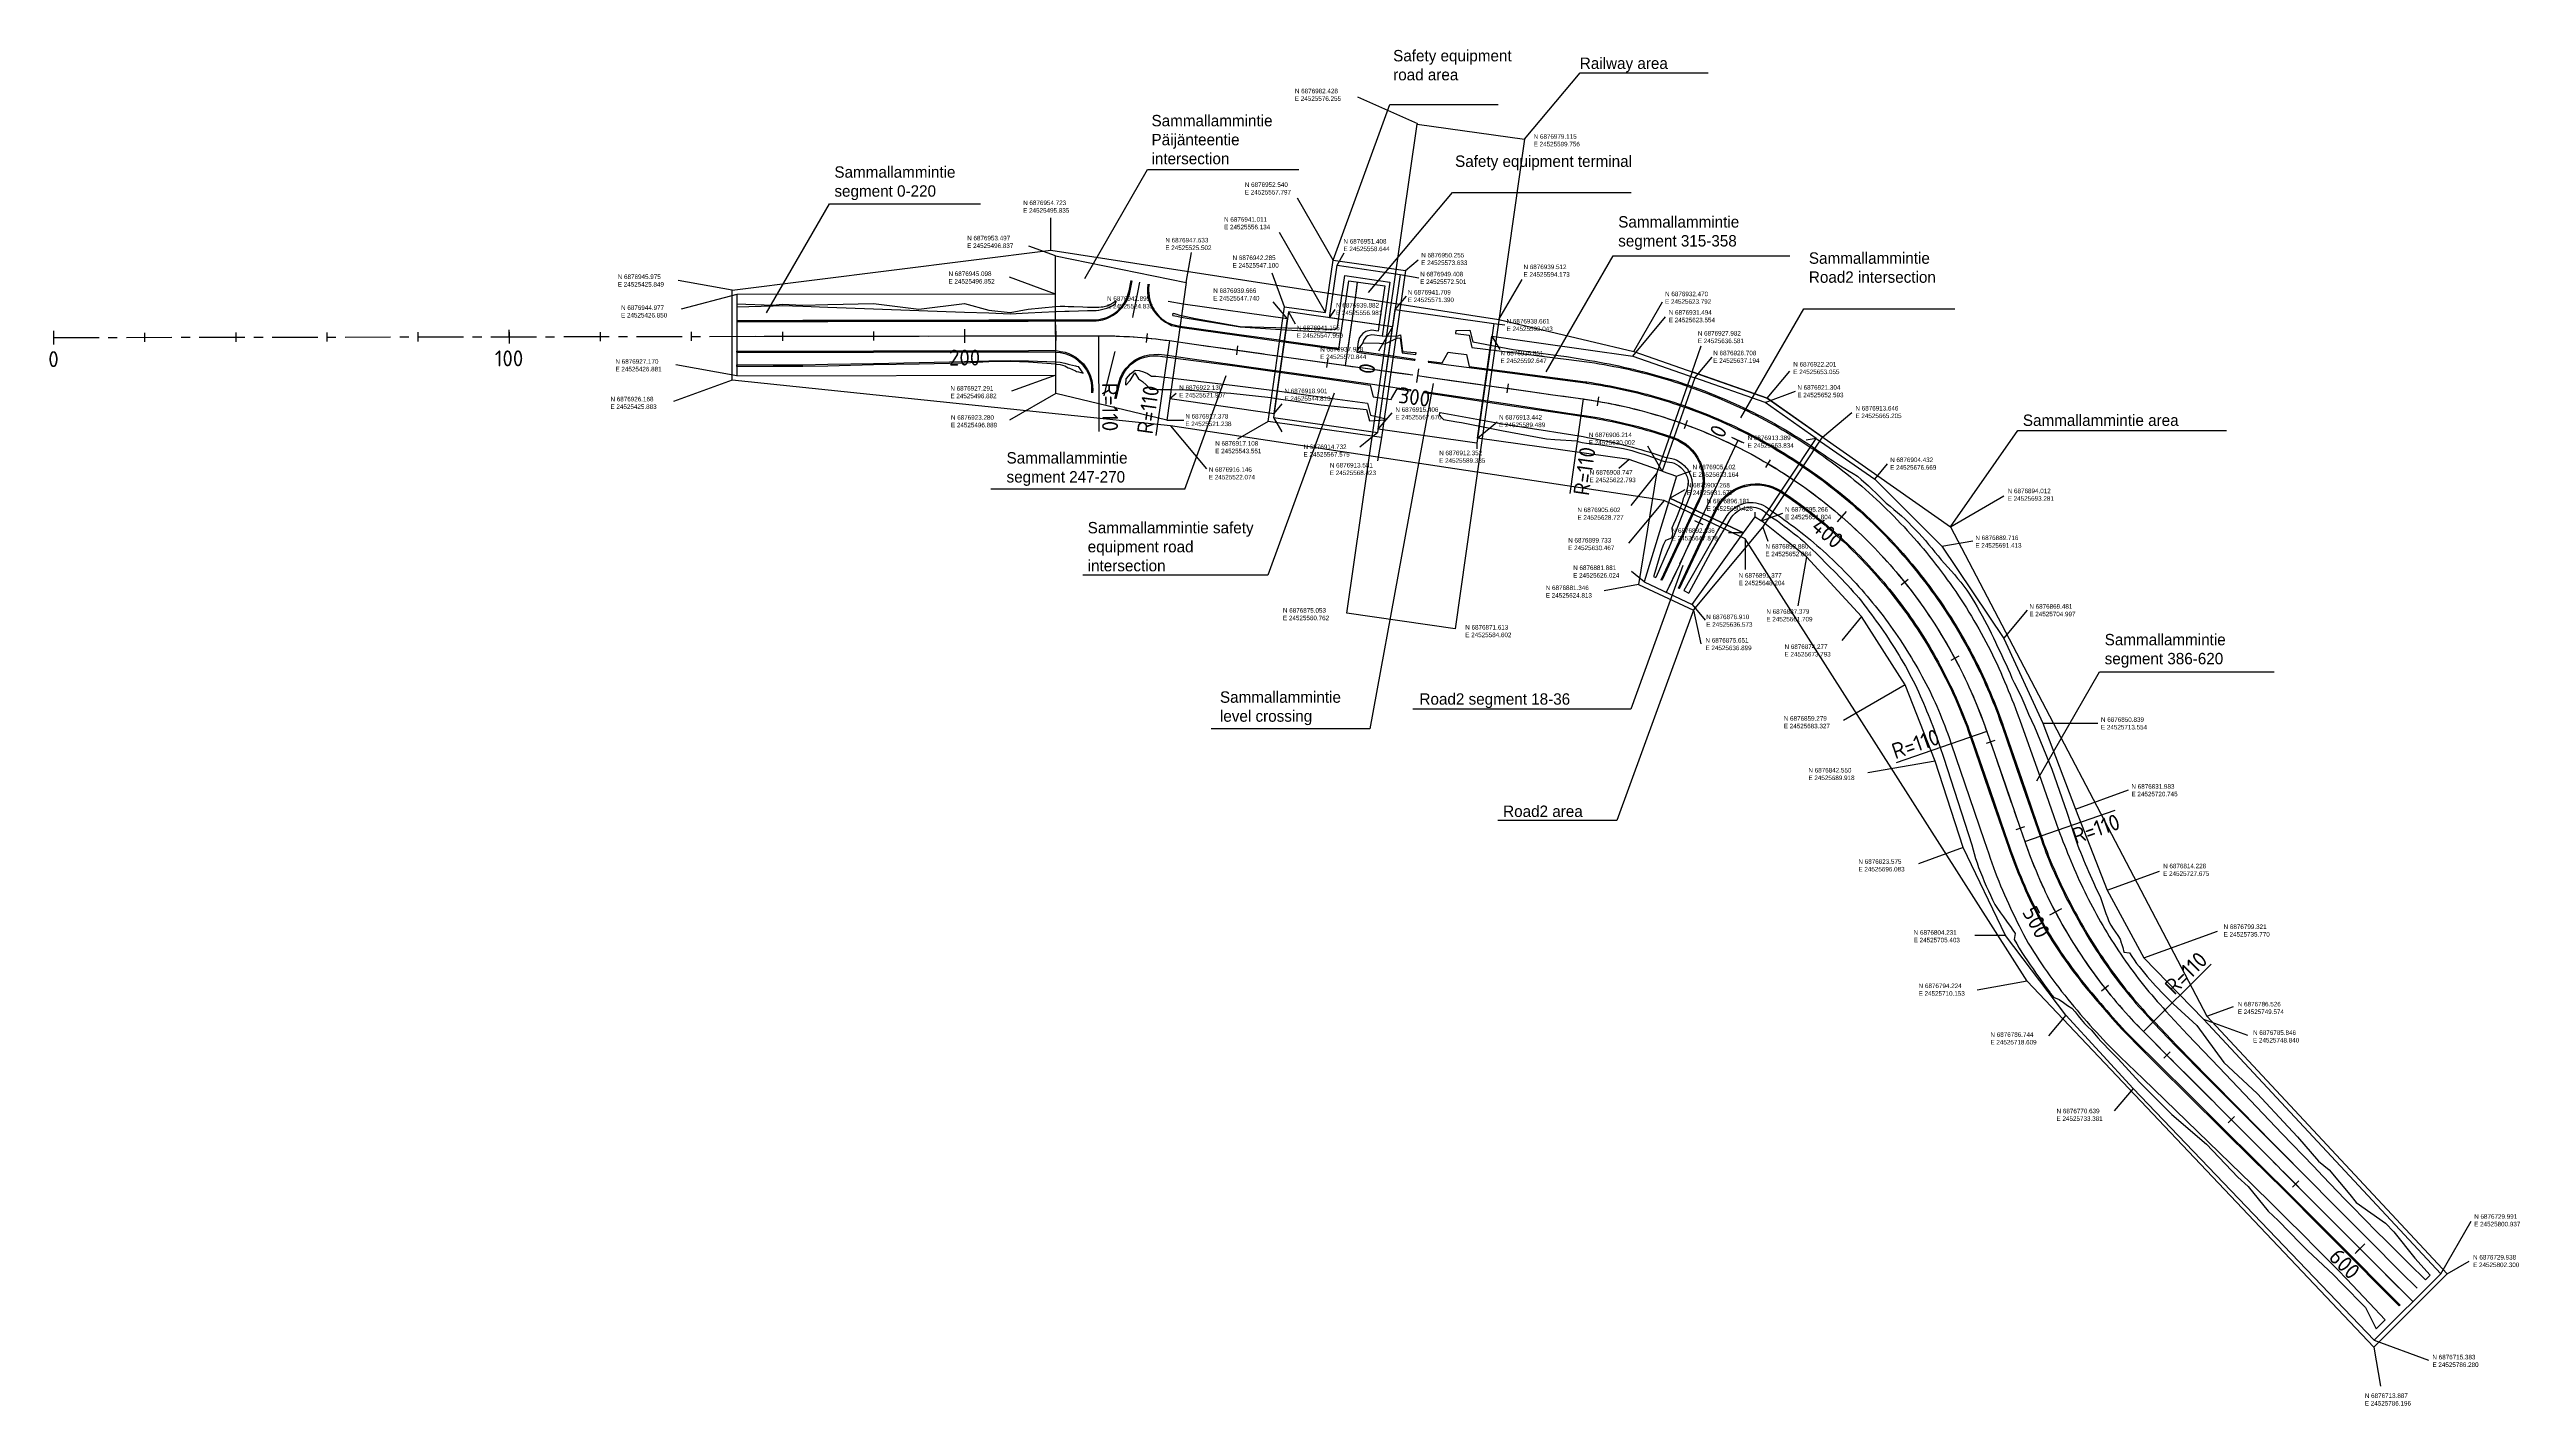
# Model space of a CAD drawing. Header units: metres. Extents: x 24525276 to 49051461, y 6876701 to 13753834.
# Drawn here: x 24525276 to 24525818, y 6876701 to 6876999 of the extents above; entities outside this region: 1.
import ezdxf
from ezdxf.enums import TextEntityAlignment as Align

# ---------------------------------------------------------------- set-up
doc = ezdxf.new("R2010")
doc.units = ezdxf.units.M
doc.linetypes.add('CENTER', pattern=[16, 10, -2, 2, -2])
for name, color, linetype in [('Area_borders', 5, 'Continuous'), ('Segment_borders', 4, 'Continuous'), ('T00103_line_12', 8, 'Continuous'), ('T00103_line_21', 8, 'Continuous'), ('T00103_line_22', 8, 'Continuous'), ('T00103_line_31', 8, 'Continuous'), ('T00103_line_34', 8, 'Continuous'), ('T00103_line_35', 8, 'Continuous'), ('T00122_line_15', 8, 'Continuous'), ('T00122_line_2', 8, 'Continuous'), ('T00122_line_20', 8, 'Continuous'), ('T00122_line_23', 8, 'Continuous'), ('T00122_line_36', 8, 'Continuous'), ('T00122_line_37', 8, 'Continuous'), ('T00123_line', 8, 'Continuous'), ('T00123_line_1', 8, 'Continuous'), ('T00123_line_16', 8, 'Continuous'), ('T00123_line_18', 8, 'Continuous'), ('T00123_line_19', 8, 'Continuous'), ('T00123_line_24', 8, 'Continuous'), ('T00123_line_25', 8, 'Continuous'), ('T00123_line_26', 8, 'Continuous'), ('T00123_line_32', 8, 'Continuous'), ('T00123_line_33', 8, 'Continuous'), ('T00140_line_10', 8, 'Continuous'), ('T00140_line_27', 8, 'Continuous'), ('T00140_line_28', 8, 'Continuous'), ('T00140_line_4', 8, 'Continuous'), ('T00141_line_14', 8, 'Continuous'), ('T00141_line_17', 8, 'Continuous'), ('T00141_line_3', 8, 'Continuous'), ('T00141_line_8', 8, 'Continuous'), ('T00157_line_11', 8, 'Continuous'), ('T00157_line_13', 8, 'Continuous'), ('T00157_line_29', 8, 'Continuous'), ('T00157_line_30', 8, 'Continuous'), ('T00157_line_5', 8, 'Continuous'), ('T00157_line_6', 8, 'Continuous'), ('T00157_line_7', 8, 'Continuous'), ('T00157_line_9', 8, 'Continuous'), ('Text', 7, 'Continuous')]:
    doc.layers.add(name, color=color, linetype=linetype)
doc.styles.add('ISO35', font='iso3098.shx')

msp = doc.modelspace()

# ---------------------------------------------------------------- linework, layer by layer
at = {"color": 2}
for p, q in [((24525276.86, 6876937.05), (24525276.87, 6876934.05)), ((24525376.86, 6876937.22), (24525376.87, 6876934.22)), ((24525456.87, 6876936.86), (24525456.87, 6876934.86)), ((24525476.86, 6876937.39), (24525476.87, 6876934.39)), ((24525476.87, 6876936.89), (24525476.87, 6876934.89)), ((24525496.87, 6876936.93), (24525496.87, 6876934.93)), ((24525276.87, 6876936.55), (24525276.87, 6876934.55)), ((24525296.87, 6876936.58), (24525296.87, 6876934.58)), ((24525316.87, 6876936.62), (24525316.87, 6876934.62)), ((24525336.87, 6876936.65), (24525336.87, 6876934.65)), ((24525356.87, 6876936.69), (24525356.87, 6876934.69)), ((24525376.87, 6876936.72), (24525376.87, 6876934.72)), ((24525396.87, 6876936.76), (24525396.87, 6876934.76)), ((24525416.87, 6876936.79), (24525416.87, 6876934.79)), ((24525436.87, 6876936.83), (24525436.87, 6876934.83)), ((24525516.95, 6876936.45), (24525516.76, 6876934.46)), ((24525536.81, 6876933.76), (24525536.53, 6876931.78)), ((24525556.61, 6876930.97), (24525556.33, 6876928.99)), ((24525559.04, 6876929.63), (24525562.01, 6876929.2)), ((24525559.53, 6876929.55), (24525561.51, 6876929.27)), ((24525576.49, 6876928.68), (24525576.07, 6876925.71)), ((24525576.42, 6876928.18), (24525576.14, 6876926.2)), ((24525596.22, 6876925.39), (24525595.94, 6876923.41)), ((24525616.05, 6876922.55), (24525615.71, 6876920.57)), ((24525635.52, 6876917.35), (24525634.83, 6876915.47)), ((24525647.99, 6876912.32), (24525645.27, 6876913.59)), ((24525647.54, 6876912.53), (24525645.73, 6876913.38)), ((24525653.73, 6876908.72), (24525652.72, 6876907)), ((24525639.01, 6876894.44), (24525637.2, 6876895.29)), ((24525670.41, 6876897.32), (24525668.45, 6876895.05)), ((24525670.09, 6876896.94), (24525668.77, 6876895.43)), ((24525684.04, 6876882.39), (24525682.47, 6876881.15)), ((24525695.13, 6876865.57), (24525693.37, 6876864.62)), ((24525703.02, 6876847.04), (24525701.13, 6876846.39)), ((24525709.54, 6876828.14), (24525707.65, 6876827.48)), ((24525717.66, 6876810.1), (24525715.01, 6876808.69)), ((24525717.22, 6876809.86), (24525715.45, 6876808.93)), ((24525728.02, 6876793.28), (24525726.45, 6876792.04)), ((24525741.52, 6876778.7), (24525740.11, 6876777.29)), ((24525755.64, 6876764.54), (24525754.23, 6876763.12)), ((24525769.76, 6876750.37), (24525768.35, 6876748.96)), ((24525784.24, 6876736.56), (24525782.11, 6876734.44)), ((24525783.88, 6876736.21), (24525782.46, 6876734.79))]:
    msp.add_line(p, q, dxfattribs=at)
at = {"color": 7}
for p, q in [((24525506.27, 6876935.94), (24525506.31, 6876914.94)), ((24525521.82, 6876934.87), (24525518.89, 6876914.07)), ((24525612.64, 6876922.06), (24525609.71, 6876901.27)), ((24525701.26, 6876849.05), (24525681.41, 6876842.19)), ((24525709.6, 6876824.91), (24525729.45, 6876831.77)), ((24525735.66, 6876783.16), (24525750.54, 6876797.99))]:
    msp.add_line(p, q, dxfattribs=at)
at = {"color": 1, "linetype": 'CENTER', "flags": 128}
for points in [[(24525560.52, 6876929.41), (24525563.16, 6876947.72)], [(24525646.63, 6876912.95), (24525630.84, 6876879.44)]]:
    msp.add_lwpolyline(points, dxfattribs=at)
msp.add_lwpolyline([(24525276.87, 6876935.55), (24525506.27, 6876935.94, -0.035456), (24525521.82, 6876934.87), (24525612.64, 6876922.06, -0.28167), (24525701.26, 6876849.05), (24525709.6, 6876824.91, 0.113285), (24525735.66, 6876783.16), (24525794.78, 6876723.85)], format="xyb", dxfattribs=at)
at = {"color": 2}
for centre in [(24525506.27, 6876935.94), (24525521.82, 6876934.87), (24525612.64, 6876922.06), (24525701.26, 6876849.05), (24525709.6, 6876824.91), (24525735.66, 6876783.16)]:
    msp.add_circle(centre, 0, dxfattribs=at)
at = {"layer": 'Area_borders'}
for points in [[(24525560.76, 6876875.05), (24525576.25, 6876982.43), (24525599.76, 6876979.11), (24525584.6, 6876871.61)], [(24525749.57, 6876786.53), (24525802.3, 6876729.94), (24525786.2, 6876713.89), (24525710.15, 6876794.22), (24525648.2, 6876891.38), (24525630.47, 6876899.73), (24525522.07, 6876916.15), (24525425.88, 6876926.17), (24525425.85, 6876945.98), (24525495.83, 6876954.72), (24525594.17, 6876939.51), (24525623.79, 6876932.47), (24525653.05, 6876922.2), (24525693.28, 6876894.01)]]:
    msp.add_lwpolyline(points, close=True, dxfattribs=at)
for points in [[(24525543.55, 6876917.11), (24525547.1, 6876942.28), (24525556.13, 6876941.01), (24525557.8, 6876952.54), (24525573.63, 6876950.26), (24525568.42, 6876913.58), (24525543.55, 6876917.11)], [(24525636.58, 6876927.98), (24525628.73, 6876905.6), (24525624.81, 6876881.35), (24525636.9, 6876875.65), (24525652.08, 6876893.88), (24525665.21, 6876913.65), (24525653.06, 6876922.2), (24525636.58, 6876927.98)]]:
    msp.add_lwpolyline(points, dxfattribs=at)
at = {"layer": 'Segment_borders'}
for points in [[(24525496.84, 6876953.5), (24525525.5, 6876947.63), (24525521.24, 6876917.38), (24525496.89, 6876923.28)], [(24525496.85, 6876945.1), (24525426.85, 6876944.98), (24525426.88, 6876927.17), (24525496.88, 6876927.29)], [(24525521.91, 6876922.13), (24525544.81, 6876918.9), (24525547.74, 6876939.67), (24525524.83, 6876942.89)], [(24525567.57, 6876914.73), (24525570.84, 6876937.93), (24525547.95, 6876941.16), (24525544.68, 6876917.96)], [(24525571.39, 6876941.71), (24525593.04, 6876938.66), (24525589.33, 6876912.35), (24525567.67, 6876915.41)], [(24525630, 6876906.21), (24525622.79, 6876908.75), (24525589.49, 6876913.44), (24525592.65, 6876935.85), (24525623.55, 6876931.49), (24525637.19, 6876926.71)], [(24525663.83, 6876913.39), (24525676.67, 6876904.43), (24525691.41, 6876889.72), (24525705, 6876869.48), (24525713.55, 6876850.84), (24525720.75, 6876831.98), (24525727.67, 6876814.23), (24525735.77, 6876799.32), (24525748.84, 6876785.85), (24525800.94, 6876729.99), (24525786.28, 6876715.38), (24525733.38, 6876770.64), (24525718.61, 6876786.74), (24525705.4, 6876804.23), (24525696.08, 6876823.58), (24525689.92, 6876842.55), (24525683.33, 6876859.28), (24525673.79, 6876874.28), (24525661.71, 6876887.38), (24525651.8, 6876895.27)], [(24525631.68, 6876900.27), (24525626.02, 6876881.88), (24525636.57, 6876876.91), (24525647.88, 6876892.64)]]:
    msp.add_lwpolyline(points, close=True, dxfattribs=at)
for points in [[(24525556.98, 6876939.88), (24525558.64, 6876951.41), (24525572.5, 6876949.41), (24525570.84, 6876937.93), (24525556.98, 6876939.88)], [(24525637.19, 6876926.71), (24525630, 6876906.21), (24525633.16, 6876905.1), (24525631.68, 6876900.27), (24525647.88, 6876892.64), (24525650.43, 6876896.18), (24525651.8, 6876895.27), (24525663.83, 6876913.39), (24525652.59, 6876921.3), (24525637.19, 6876926.71)]]:
    msp.add_lwpolyline(points, dxfattribs=at)
at = {"layer": 'T00103_line_12'}
msp.add_polyline3d([(24525644.42, 6876908.26, 126.73), (24525639.81, 6876898.47, 126.4), (24525637.34, 6876893.22, 126.22), (24525636.4, 6876891.24, 126.16), (24525635.12, 6876888.53, 126.09), (24525633.85, 6876885.82, 126.05), (24525631.31, 6876880.43, 126.01)], dxfattribs=at)
at = {"layer": 'T00103_line_21'}
msp.add_polyline3d([(24525426.87, 6876935.81, 126.18), (24525434.87, 6876935.82, 126.4), (24525441.38, 6876935.83, 126.55), (24525446.87, 6876935.84, 126.66), (24525456.87, 6876935.86, 126.86), (24525466.87, 6876935.88, 127.07), (24525476.87, 6876935.89, 127.27), (24525482.21, 6876935.9, 127.38), (24525490.87, 6876935.92, 127.52), (24525496.87, 6876935.93, 127.59), (24525497.87, 6876935.93, 127.6), (24525501.21, 6876935.94, 127.62), (24525501.87, 6876935.94, 127.62), (24525505.17, 6876935.94, 127.64), (24525506.87, 6876935.94, 127.64), (24525507.18, 6876935.94, 127.64), (24525508.02, 6876935.93, 127.64), (24525508.87, 6876935.92, 127.64), (24525509.79, 6876935.89, 127.64), (24525509.87, 6876935.89, 127.64), (24525510.87, 6876935.86, 127.64), (24525511.86, 6876935.81, 127.64), (24525512.93, 6876935.75, 127.63), (24525513.86, 6876935.7, 127.63), (24525514.86, 6876935.62, 127.63), (24525515.86, 6876935.54, 127.62), (24525516.85, 6876935.45, 127.61), (24525517.85, 6876935.35, 127.61), (24525518.84, 6876935.25, 127.6), (24525519.83, 6876935.13, 127.59), (24525521.2, 6876934.95, 127.58), (24525521.82, 6876934.87, 127.57), (24525526.77, 6876934.17, 127.52), (24525536.67, 6876932.77, 127.42), (24525545.4, 6876931.54, 127.34), (24525556.48, 6876929.98, 127.23), (24525566.38, 6876928.59, 127.13), (24525571.33, 6876927.89, 127.09), (24525572.32, 6876927.75, 127.09), (24525575.26, 6876927.34, 127.09)], dxfattribs=at)
at = {"layer": 'T00103_line_22'}
msp.add_polyline3d([(24525578.21, 6876926.92, 127.09), (24525582.22, 6876926.35, 127.09), (24525583.21, 6876926.21, 127.08), (24525591.5, 6876925.04, 127.05), (24525600.6, 6876923.76, 127.02), (24525605.98, 6876923, 127), (24525612.64, 6876922.07, 126.98), (24525612.92, 6876922.03, 126.98), (24525613.91, 6876921.88, 126.97), (24525614.89, 6876921.72, 126.97), (24525615.88, 6876921.56, 126.97), (24525616.86, 6876921.39, 126.96), (24525617.85, 6876921.2, 126.96), (24525618.83, 6876921.01, 126.96), (24525619.81, 6876920.81, 126.95), (24525620.79, 6876920.6, 126.95), (24525621.76, 6876920.38, 126.94), (24525622.74, 6876920.16, 126.94), (24525623.71, 6876919.92, 126.94), (24525624.68, 6876919.68, 126.93), (24525625.64, 6876919.42, 126.93), (24525626.61, 6876919.16, 126.93), (24525627.57, 6876918.89, 126.92), (24525628.53, 6876918.61, 126.92), (24525629.49, 6876918.32, 126.92), (24525630.45, 6876918.03, 126.91), (24525631.4, 6876917.72, 126.91), (24525632.35, 6876917.41, 126.91), (24525633.29, 6876917.08, 126.9), (24525634.24, 6876916.75, 126.9), (24525635.18, 6876916.41, 126.9), (24525636.3, 6876915.99, 126.89), (24525637.05, 6876915.71, 126.89), (24525637.98, 6876915.34, 126.89), (24525638.91, 6876914.97, 126.88), (24525639.83, 6876914.58, 126.88), (24525640.75, 6876914.19, 126.87), (24525641.67, 6876913.79, 126.87), (24525642.58, 6876913.38, 126.87), (24525643.49, 6876912.97, 126.86), (24525644.4, 6876912.54, 126.86), (24525645.3, 6876912.11, 126.86), (24525646.2, 6876911.67, 126.85), (24525647.09, 6876911.22, 126.85), (24525647.98, 6876910.77, 126.85), (24525648.86, 6876910.3, 126.84), (24525649.75, 6876909.83, 126.84), (24525650.62, 6876909.35, 126.84), (24525651.49, 6876908.86, 126.83), (24525652.36, 6876908.36, 126.83), (24525653.23, 6876907.86, 126.83), (24525654.08, 6876907.35, 126.82), (24525654.94, 6876906.83, 126.82), (24525655.79, 6876906.3, 126.81), (24525656.63, 6876905.76, 126.81), (24525657.47, 6876905.22, 126.81), (24525658.31, 6876904.67, 126.8), (24525659.14, 6876904.11, 126.8), (24525659.96, 6876903.54, 126.8), (24525660.78, 6876902.97, 126.79), (24525661.59, 6876902.39, 126.79), (24525662.4, 6876901.8, 126.79), (24525663.2, 6876901.21, 126.78), (24525664, 6876900.6, 126.78), (24525664.8, 6876899.99, 126.78), (24525665.58, 6876899.38, 126.77), (24525666.36, 6876898.75, 126.77), (24525667.14, 6876898.12, 126.77), (24525667.91, 6876897.48, 126.76), (24525668.67, 6876896.83, 126.76), (24525669.43, 6876896.18, 126.75), (24525670.18, 6876895.52, 126.75), (24525670.93, 6876894.86, 126.75), (24525671.67, 6876894.18, 126.74), (24525672.4, 6876893.5, 126.74), (24525673.13, 6876892.82, 126.74), (24525673.85, 6876892.13, 126.73), (24525674.57, 6876891.43, 126.73), (24525675.27, 6876890.72, 126.73), (24525675.98, 6876890.01, 126.72), (24525676.67, 6876889.29, 126.72), (24525677.36, 6876888.57, 126.72), (24525678.04, 6876887.83, 126.71), (24525678.72, 6876887.1, 126.71), (24525679.39, 6876886.36, 126.7), (24525680.05, 6876885.61, 126.7), (24525680.7, 6876884.85, 126.7), (24525681.35, 6876884.09, 126.69), (24525681.99, 6876883.32, 126.69), (24525682.63, 6876882.55, 126.69), (24525683.26, 6876881.77, 126.68), (24525683.88, 6876880.99, 126.68), (24525684.49, 6876880.2, 126.68), (24525685.1, 6876879.4, 126.67), (24525685.69, 6876878.6, 126.67), (24525686.29, 6876877.79, 126.67), (24525686.87, 6876876.98, 126.66), (24525687.45, 6876876.16, 126.66), (24525688.02, 6876875.34, 126.66), (24525688.58, 6876874.51, 126.65), (24525689.13, 6876873.68, 126.65), (24525689.68, 6876872.84, 126.64), (24525690.22, 6876872, 126.64), (24525690.75, 6876871.16, 126.64), (24525691.27, 6876870.3, 126.63), (24525691.79, 6876869.45, 126.63), (24525692.3, 6876868.58, 126.63), (24525692.8, 6876867.72, 126.62), (24525693.29, 6876866.85, 126.62), (24525693.77, 6876865.97, 126.62), (24525694.25, 6876865.09, 126.61), (24525694.72, 6876864.21, 126.61), (24525695.18, 6876863.32, 126.61), (24525695.63, 6876862.43, 126.6), (24525696.07, 6876861.54, 126.6), (24525696.51, 6876860.63, 126.6), (24525696.94, 6876859.73, 126.59), (24525697.36, 6876858.82, 126.59), (24525697.77, 6876857.91, 126.58), (24525698.17, 6876857, 126.58), (24525698.57, 6876856.08, 126.58), (24525698.95, 6876855.16, 126.57), (24525699.33, 6876854.23, 126.57), (24525699.7, 6876853.3, 126.57), (24525700.06, 6876852.37, 126.56), (24525700.41, 6876851.43, 126.56), (24525700.75, 6876850.49, 126.56), (24525701.09, 6876849.55, 126.55), (24525701.26, 6876849.05, 126.55), (24525705.34, 6876837.26, 126.51), (24525708.6, 6876827.81, 126.47), (24525709.6, 6876824.91, 126.46), (24525709.91, 6876824.03, 126.46), (24525710.25, 6876823.09, 126.45), (24525710.59, 6876822.15, 126.45), (24525710.95, 6876821.22, 126.45), (24525711.32, 6876820.29, 126.44), (24525711.69, 6876819.36, 126.44), (24525712.07, 6876818.43, 126.44), (24525712.46, 6876817.51, 126.43), (24525712.86, 6876816.6, 126.43), (24525713.26, 6876815.68, 126.43), (24525713.68, 6876814.77, 126.42), (24525714.1, 6876813.87, 126.42), (24525714.53, 6876812.96, 126.42), (24525714.97, 6876812.07, 126.41), (24525715.42, 6876811.17, 126.41), (24525715.87, 6876810.28, 126.41), (24525716.34, 6876809.39, 126.4), (24525716.81, 6876808.51, 126.4), (24525717.29, 6876807.63, 126.39), (24525717.77, 6876806.76, 126.39), (24525718.27, 6876805.89, 126.38), (24525718.77, 6876805.03, 126.38), (24525719.28, 6876804.17, 126.38), (24525719.8, 6876803.31, 126.37), (24525720.33, 6876802.46, 126.36), (24525720.86, 6876801.62, 126.36), (24525721.41, 6876800.78, 126.35), (24525721.95, 6876799.94, 126.35), (24525722.51, 6876799.11, 126.34), (24525723.08, 6876798.29, 126.33), (24525723.65, 6876797.47, 126.33), (24525724.23, 6876796.65, 126.32), (24525724.82, 6876795.84, 126.31), (24525725.41, 6876795.04, 126.31), (24525726.01, 6876794.24, 126.3), (24525726.62, 6876793.45, 126.3), (24525727.24, 6876792.66, 126.29), (24525727.86, 6876791.88, 126.28), (24525728.49, 6876791.1, 126.28), (24525729.13, 6876790.33, 126.27), (24525729.77, 6876789.57, 126.26), (24525730.42, 6876788.81, 126.26), (24525731.08, 6876788.05, 126.25), (24525731.75, 6876787.31, 126.24), (24525732.42, 6876786.57, 126.24), (24525733.1, 6876785.83, 126.23), (24525733.78, 6876785.1, 126.22), (24525734.47, 6876784.38, 126.22), (24525735.17, 6876783.66, 126.21), (24525735.88, 6876782.95, 126.2), (24525740.82, 6876778, 126.16), (24525747.88, 6876770.91, 126.09), (24525754.93, 6876763.83, 126.03), (24525762, 6876756.75, 125.96), (24525769.05, 6876749.67, 125.89), (24525776.11, 6876742.58, 125.83), (24525783.17, 6876735.5, 125.78), (24525790.23, 6876728.42, 125.8), (24525793.76, 6876724.88, 125.8)], dxfattribs=at)
at = {"layer": 'T00103_line_31'}
msp.add_polyline3d([(24525509.87, 6876932.46, 127.54), (24525509.06, 6876929.36, 127.48), (24525507.82, 6876924.25, 127.55), (24525507.46, 6876922.77, 127.56)], dxfattribs=at)
at = {"layer": 'T00103_line_34'}
msp.add_polyline3d([(24525513.78, 6876939.94, 127.5), (24525513.88, 6876940.4, 127.48), (24525514.9, 6876945.42, 126.83), (24525515.36, 6876947.67, 126.54)], dxfattribs=at)
at = {"layer": 'T00103_line_35'}
msp.add_polyline3d([(24525560.99, 6876932.63, 127.14), (24525561.73, 6876937.78, 127.05), (24525562.66, 6876944.26, 126.93), (24525563.16, 6876947.72, 126.87)], dxfattribs=at)
at = {"layer": 'T00122_line_15'}
msp.add_polyline3d([(24525633.8, 6876880.43, 125.94), (24525633.57, 6876880.54, 125.95), (24525637.83, 6876889.58, 126.1), (24525639.97, 6876894.14, 126.23), (24525641.7, 6876897.8, 126.36), (24525642.14, 6876898.61, 126.38), (24525642.69, 6876899.44, 126.41), (24525643.33, 6876900.21, 126.44), (24525644.04, 6876900.91, 126.47), (24525644.82, 6876901.54, 126.5), (24525645.66, 6876902.09, 126.53), (24525646.55, 6876902.55, 126.56), (24525647.47, 6876902.92, 126.58), (24525647.9, 6876903.05, 126.6), (24525648.14, 6876903.12, 126.6), (24525648.44, 6876903.19, 126.61), (24525649.42, 6876903.37, 126.63), (24525650.42, 6876903.45, 126.65), (24525651.42, 6876903.43, 126.67), (24525652.41, 6876903.31, 126.68), (24525653.39, 6876903.09, 126.69), (24525654.33, 6876902.77, 126.7), (24525655.25, 6876902.36, 126.7), (24525656.11, 6876901.87, 126.7), (24525656.16, 6876901.83, 126.7), (24525656.24, 6876901.78, 126.7), (24525656.34, 6876901.71, 126.7), (24525657.14, 6876901.17, 126.69), (24525657.94, 6876900.63, 126.69), (24525658.73, 6876900.07, 126.69), (24525659.52, 6876899.51, 126.68), (24525660.3, 6876898.94, 126.68), (24525661.08, 6876898.36, 126.68), (24525661.85, 6876897.78, 126.67), (24525662.62, 6876897.19, 126.67), (24525663.38, 6876896.59, 126.67), (24525664.13, 6876895.99, 126.66), (24525664.88, 6876895.38, 126.66), (24525665.63, 6876894.76, 126.66), (24525666.37, 6876894.13, 126.65), (24525667.1, 6876893.5, 126.65), (24525667.83, 6876892.87, 126.64), (24525668.55, 6876892.22, 126.64), (24525669.27, 6876891.57, 126.64), (24525669.98, 6876890.91, 126.63), (24525670.68, 6876890.25, 126.63), (24525671.38, 6876889.58, 126.63), (24525672.07, 6876888.9, 126.62), (24525672.76, 6876888.22, 126.62), (24525673.44, 6876887.53, 126.62), (24525674.11, 6876886.83, 126.61), (24525674.78, 6876886.13, 126.61), (24525675.44, 6876885.42, 126.61), (24525676.09, 6876884.71, 126.6), (24525676.74, 6876883.99, 126.6), (24525677.38, 6876883.27, 126.59), (24525678.01, 6876882.54, 126.59), (24525678.64, 6876881.8, 126.59), (24525679.26, 6876881.06, 126.58), (24525679.88, 6876880.31, 126.58), (24525680.48, 6876879.55, 126.58), (24525681.08, 6876878.8, 126.57), (24525681.68, 6876878.03, 126.57), (24525682.26, 6876877.26, 126.57), (24525682.84, 6876876.49, 126.56), (24525683.41, 6876875.71, 126.56), (24525683.98, 6876874.92, 126.56), (24525684.54, 6876874.13, 126.55), (24525685.09, 6876873.33, 126.55), (24525685.63, 6876872.53, 126.55), (24525686.17, 6876871.73, 126.54), (24525686.7, 6876870.92, 126.54), (24525687.22, 6876870.1, 126.53), (24525687.73, 6876869.28, 126.53), (24525688.24, 6876868.46, 126.53), (24525688.74, 6876867.63, 126.52), (24525689.23, 6876866.8, 126.52), (24525689.71, 6876865.96, 126.52), (24525690.19, 6876865.12, 126.51), (24525690.66, 6876864.27, 126.51), (24525691.12, 6876863.42, 126.51), (24525691.57, 6876862.56, 126.5), (24525692.02, 6876861.7, 126.5), (24525692.45, 6876860.84, 126.5), (24525692.89, 6876859.97, 126.5), (24525693.31, 6876859.1, 126.5), (24525693.72, 6876858.23, 126.5), (24525694.13, 6876857.35, 126.5), (24525694.52, 6876856.47, 126.5), (24525694.91, 6876855.58, 126.5), (24525695.3, 6876854.69, 126.5), (24525695.67, 6876853.8, 126.5), (24525696.04, 6876852.9, 126.5), (24525696.39, 6876852, 126.5), (24525696.74, 6876851.1, 126.5), (24525697.08, 6876850.2, 126.5), (24525697.42, 6876849.29, 126.5), (24525697.91, 6876847.89, 126.5), (24525701.98, 6876836.1, 126.5), (24525705.24, 6876826.65, 126.5), (24525706.25, 6876823.75, 126.5), (24525706.56, 6876822.84, 126.5), (24525706.91, 6876821.87, 126.5), (24525707.27, 6876820.91, 126.5), (24525707.64, 6876819.94, 126.5), (24525708.01, 6876818.98, 126.5), (24525708.4, 6876818.02, 126.5), (24525708.79, 6876817.07, 126.5), (24525709.2, 6876816.12, 126.5), (24525709.61, 6876815.17, 126.5), (24525710.02, 6876814.22, 126.5), (24525710.45, 6876813.29, 126.5), (24525710.89, 6876812.35, 126.5), (24525711.33, 6876811.42, 126.5), (24525711.79, 6876810.49, 126.5), (24525712.25, 6876809.57, 126.5), (24525712.72, 6876808.65, 126.5), (24525713.2, 6876807.74, 126.5), (24525713.68, 6876806.82, 126.5), (24525714.18, 6876805.92, 126.5), (24525714.68, 6876805.02, 126.5), (24525715.23, 6876804.14, 126.49), (24525715.78, 6876803.27, 126.48), (24525716.34, 6876802.4, 126.48), (24525716.9, 6876801.54, 126.47), (24525717.48, 6876800.68, 126.47), (24525718.06, 6876799.83, 126.46), (24525718.65, 6876798.98, 126.45), (24525719.25, 6876798.14, 126.44), (24525719.85, 6876797.31, 126.44), (24525720.46, 6876796.48, 126.43), (24525721.08, 6876795.66, 126.42), (24525721.71, 6876794.84, 126.42), (24525722.34, 6876794.03, 126.41), (24525722.98, 6876793.23, 126.4), (24525723.63, 6876792.43, 126.39), (24525724.29, 6876791.64, 126.38), (24525724.95, 6876790.85, 126.38), (24525725.62, 6876790.08, 126.37), (24525726.3, 6876789.3, 126.36), (24525726.98, 6876788.54, 126.35), (24525727.64, 6876787.75, 126.34), (24525728.31, 6876786.97, 126.33), (24525728.98, 6876786.2, 126.32), (24525729.66, 6876785.43, 126.31), (24525730.35, 6876784.67, 126.3), (24525731.05, 6876783.92, 126.29), (24525731.75, 6876783.17, 126.28), (24525732.46, 6876782.43, 126.27), (24525733.18, 6876781.7, 126.26), (24525733.89, 6876780.98, 126.25), (24525738.86, 6876776.05, 126.18), (24525745.96, 6876769.01, 126.09), (24525753.07, 6876761.97, 125.99), (24525760.17, 6876754.93, 125.89), (24525762.3, 6876752.82, 125.86), (24525767.28, 6876747.9, 125.82), (24525774.34, 6876740.82, 125.75), (24525781.4, 6876733.74, 125.71), (24525788.46, 6876726.65, 125.72), (24525791.99, 6876723.11, 125.73), (24525791.81, 6876722.93, 125.72)], dxfattribs=at)
at = {"layer": 'T00122_line_2'}
msp.add_polyline3d([(24525426.86, 6876939.31, 126.07), (24525426.86, 6876939.06, 126.08), (24525434.86, 6876939.07, 126.31), (24525441.37, 6876939.08, 126.45), (24525446.86, 6876939.09, 126.56), (24525456.86, 6876939.11, 126.77), (24525466.86, 6876939.13, 126.97), (24525476.86, 6876939.14, 127.17), (24525482.21, 6876939.15, 127.28), (24525490.86, 6876939.17, 127.42), (24525496.86, 6876939.18, 127.49), (24525497.86, 6876939.18, 127.5), (24525501.21, 6876939.19, 127.52), (24525501.86, 6876939.19, 127.53), (24525505.16, 6876939.19, 127.54), (24525505.79, 6876939.22, 127.54), (24525506.35, 6876939.28, 127.54), (24525507.21, 6876939.46, 127.53), (24525508.07, 6876939.73, 127.53), (24525508.7, 6876940, 127.52), (24525509.37, 6876940.35, 127.51), (24525509.94, 6876940.73, 127.5), (24525510.23, 6876940.94, 127.5), (24525510.42, 6876941.11, 127.48), (24525510.81, 6876941.45, 127.42), (24525511.27, 6876941.92, 127.35), (24525511.69, 6876942.42, 127.28), (24525512.08, 6876942.97, 127.2), (24525512.47, 6876943.64, 127.11), (24525512.78, 6876944.31, 127.02), (24525513.05, 6876945.07, 126.92), (24525513.22, 6876945.77, 126.83), (24525513.69, 6876948.01, 126.54)], dxfattribs=at)
at = {"layer": 'T00122_line_20'}
msp.add_polyline3d([(24525577.71, 6876923.45, 127.09), (24525577.75, 6876923.7, 127.09), (24525577.81, 6876923.69, 127.08), (24525582.75, 6876922.95, 127.07), (24525595.61, 6876921.03, 126.97), (24525605.5, 6876919.55, 126.9), (24525609.83, 6876918.9, 126.88), (24525613.37, 6876918.37, 126.87), (24525614.32, 6876918.22, 126.86), (24525615.28, 6876918.06, 126.86), (24525616.23, 6876917.89, 126.86), (24525617.18, 6876917.72, 126.85), (24525618.13, 6876917.53, 126.85), (24525619.08, 6876917.34, 126.85), (24525620.03, 6876917.13, 126.84), (24525620.97, 6876916.92, 126.84), (24525621.91, 6876916.7, 126.83), (24525622.86, 6876916.48, 126.83), (24525623.79, 6876916.24, 126.83), (24525624.73, 6876915.99, 126.82), (24525625.66, 6876915.74, 126.82), (24525626.6, 6876915.48, 126.82), (24525627.52, 6876915.21, 126.81), (24525628.45, 6876914.93, 126.81), (24525629.38, 6876914.64, 126.81), (24525630.3, 6876914.34, 126.8), (24525631.21, 6876914.04, 126.8), (24525632.59, 6876913.57, 126.79), (24525632.67, 6876913.54, 126.79), (24525633.46, 6876913.21, 126.79), (24525634.34, 6876912.75, 126.78), (24525635.17, 6876912.19, 126.77), (24525635.95, 6876911.56, 126.75), (24525636.65, 6876910.85, 126.73), (24525637.28, 6876910.07, 126.71), (24525637.83, 6876909.24, 126.68), (24525638.3, 6876908.35, 126.65), (24525638.4, 6876908.13, 126.64), (24525638.49, 6876907.9, 126.63), (24525638.67, 6876907.43, 126.62), (24525638.95, 6876906.47, 126.58), (24525639.14, 6876905.48, 126.55), (24525639.22, 6876904.49, 126.52), (24525639.22, 6876904.19, 126.51), (24525639.2, 6876903.49, 126.49), (24525639.09, 6876902.49, 126.45), (24525638.87, 6876901.52, 126.42), (24525638.56, 6876900.57, 126.39), (24525638.31, 6876899.98, 126.37), (24525638.16, 6876899.65, 126.36), (24525635.6, 6876894.22, 126.18), (24525634.32, 6876891.51, 126.1), (24525633.04, 6876888.8, 126.04), (24525630, 6876882.34, 125.95), (24525629.95, 6876882.24, 125.95), (24525629.72, 6876882.35, 125.94)], dxfattribs=at)
at = {"layer": 'T00122_line_23'}
msp.add_polyline3d([(24525578.7, 6876930.38, 127.09), (24525578.67, 6876930.14, 127.09), (24525578.71, 6876930.13, 127.09), (24525583.67, 6876929.47, 127.1), (24525596.56, 6876927.77, 127.1), (24525606.47, 6876926.46, 127.1), (24525613.14, 6876925.58, 127.08), (24525613.42, 6876925.54, 127.08), (24525614.44, 6876925.39, 127.08), (24525615.46, 6876925.23, 127.08), (24525616.48, 6876925.06, 127.07), (24525617.5, 6876924.88, 127.07), (24525618.51, 6876924.69, 127.07), (24525619.52, 6876924.49, 127.06), (24525620.54, 6876924.29, 127.06), (24525621.55, 6876924.07, 127.06), (24525622.55, 6876923.85, 127.05), (24525623.56, 6876923.61, 127.05), (24525624.56, 6876923.37, 127.05), (24525625.56, 6876923.12, 127.04), (24525626.56, 6876922.85, 127.04), (24525627.56, 6876922.58, 127.03), (24525628.55, 6876922.3, 127.03), (24525629.54, 6876922.01, 127.03), (24525630.53, 6876921.72, 127.02), (24525631.52, 6876921.41, 127.02), (24525632.5, 6876921.09, 127.02), (24525633.48, 6876920.77, 127.01), (24525634.45, 6876920.44, 127.01), (24525635.43, 6876920.09, 127.01), (24525636.4, 6876919.74, 127), (24525637.56, 6876919.31, 127), (24525638.33, 6876919.01, 127), (24525639.29, 6876918.64, 126.99), (24525640.25, 6876918.25, 126.99), (24525641.2, 6876917.86, 126.98), (24525642.15, 6876917.45, 126.98), (24525643.1, 6876917.04, 126.98), (24525644.04, 6876916.62, 126.97), (24525644.98, 6876916.19, 126.97), (24525645.92, 6876915.75, 126.97), (24525646.85, 6876915.31, 126.96), (24525647.77, 6876914.85, 126.96), (24525648.7, 6876914.39, 126.96), (24525649.61, 6876913.92, 126.95), (24525650.53, 6876913.44, 126.95), (24525651.44, 6876912.95, 126.95), (24525652.34, 6876912.45, 126.94), (24525653.24, 6876911.95, 126.94), (24525654.14, 6876911.44, 126.94), (24525655.03, 6876910.92, 126.93), (24525655.92, 6876910.39, 126.93), (24525656.8, 6876909.85, 126.92), (24525657.68, 6876909.3, 126.92), (24525658.55, 6876908.75, 126.92), (24525659.41, 6876908.19, 126.91), (24525660.27, 6876907.62, 126.91), (24525661.13, 6876907.04, 126.91), (24525661.98, 6876906.46, 126.9), (24525662.83, 6876905.87, 126.9), (24525663.67, 6876905.27, 126.9), (24525664.5, 6876904.66, 126.89), (24525665.33, 6876904.05, 126.89), (24525666.16, 6876903.42, 126.89), (24525666.97, 6876902.79, 126.88), (24525667.79, 6876902.16, 126.88), (24525668.59, 6876901.51, 126.88), (24525669.39, 6876900.86, 126.87), (24525670.19, 6876900.2, 126.87), (24525670.98, 6876899.54, 126.86), (24525671.76, 6876898.86, 126.86), (24525672.53, 6876898.18, 126.86), (24525673.3, 6876897.5, 126.85), (24525674.07, 6876896.8, 126.85), (24525674.82, 6876896.1, 126.85), (24525675.58, 6876895.39, 126.84), (24525676.32, 6876894.68, 126.84), (24525677.06, 6876893.95, 126.84), (24525677.79, 6876893.22, 126.83), (24525678.52, 6876892.49, 126.83), (24525679.23, 6876891.75, 126.83), (24525679.94, 6876891, 126.82), (24525680.65, 6876890.25, 126.82), (24525681.35, 6876889.49, 126.81), (24525682.04, 6876888.72, 126.81), (24525682.72, 6876887.94, 126.81), (24525683.4, 6876887.16, 126.8), (24525684.07, 6876886.38, 126.8), (24525684.73, 6876885.59, 126.8), (24525685.38, 6876884.79, 126.79), (24525686.03, 6876883.99, 126.79), (24525686.67, 6876883.17, 126.79), (24525687.3, 6876882.36, 126.78), (24525687.93, 6876881.54, 126.78), (24525688.55, 6876880.71, 126.78), (24525689.16, 6876879.88, 126.77), (24525689.76, 6876879.04, 126.77), (24525690.36, 6876878.2, 126.77), (24525690.94, 6876877.35, 126.76), (24525691.52, 6876876.5, 126.76), (24525692.1, 6876875.64, 126.75), (24525692.66, 6876874.77, 126.75), (24525693.22, 6876873.9, 126.75), (24525693.76, 6876873.03, 126.74), (24525694.3, 6876872.15, 126.74), (24525694.84, 6876871.26, 126.74), (24525695.36, 6876870.38, 126.73), (24525695.88, 6876869.48, 126.73), (24525696.39, 6876868.58, 126.73), (24525696.89, 6876867.68, 126.72), (24525697.38, 6876866.77, 126.72), (24525697.86, 6876865.86, 126.72), (24525698.34, 6876864.94, 126.71), (24525698.8, 6876864.02, 126.71), (24525699.26, 6876863.1, 126.7), (24525699.71, 6876862.17, 126.69), (24525700.15, 6876861.24, 126.69), (24525700.59, 6876860.3, 126.68), (24525701.01, 6876859.36, 126.67), (24525701.43, 6876858.41, 126.67), (24525701.83, 6876857.46, 126.66), (24525702.23, 6876856.51, 126.65), (24525702.62, 6876855.55, 126.64), (24525703, 6876854.6, 126.64), (24525703.38, 6876853.63, 126.63), (24525703.74, 6876852.67, 126.62), (24525704.09, 6876851.7, 126.62), (24525704.44, 6876850.73, 126.61), (24525704.62, 6876850.21, 126.61), (24525708.69, 6876838.42, 126.52), (24525711.95, 6876828.97, 126.45), (24525713.25, 6876825.22, 126.42), (24525713.58, 6876824.31, 126.41), (24525713.92, 6876823.4, 126.41), (24525714.26, 6876822.5, 126.4), (24525714.61, 6876821.59, 126.39), (24525714.98, 6876820.7, 126.38), (24525715.34, 6876819.8, 126.38), (24525715.72, 6876818.91, 126.37), (24525716.11, 6876818.02, 126.36), (24525716.5, 6876817.14, 126.36), (24525716.9, 6876816.26, 126.35), (24525717.31, 6876815.38, 126.34), (24525717.73, 6876814.51, 126.33), (24525718.15, 6876813.64, 126.33), (24525718.58, 6876812.77, 126.32), (24525719.02, 6876811.91, 126.31), (24525719.47, 6876811.05, 126.31), (24525719.93, 6876810.2, 126.3), (24525720.39, 6876809.35, 126.29), (24525720.87, 6876808.51, 126.28), (24525721.33, 6876807.66, 126.28), (24525721.8, 6876806.81, 126.27), (24525722.27, 6876805.97, 126.27), (24525722.76, 6876805.13, 126.27), (24525723.25, 6876804.29, 126.26), (24525723.75, 6876803.46, 126.26), (24525724.26, 6876802.64, 126.25), (24525724.78, 6876801.82, 126.25), (24525725.3, 6876801, 126.24), (24525725.83, 6876800.19, 126.23), (24525726.37, 6876799.38, 126.23), (24525726.91, 6876798.58, 126.22), (24525727.47, 6876797.78, 126.22), (24525728.03, 6876796.99, 126.21), (24525728.59, 6876796.21, 126.2), (24525729.17, 6876795.42, 126.2), (24525729.75, 6876794.64, 126.19), (24525730.34, 6876793.87, 126.19), (24525730.94, 6876793.11, 126.18), (24525731.54, 6876792.34, 126.17), (24525732.15, 6876791.59, 126.17), (24525732.77, 6876790.84, 126.16), (24525733.39, 6876790.09, 126.16), (24525734.02, 6876789.35, 126.15), (24525734.66, 6876788.62, 126.14), (24525735.31, 6876787.89, 126.14), (24525735.96, 6876787.17, 126.13), (24525736.62, 6876786.45, 126.13), (24525737.28, 6876785.74, 126.12), (24525737.96, 6876785.03, 126.11), (24525742.77, 6876779.94, 126.07), (24525749.82, 6876772.86, 126.01), (24525756.88, 6876765.77, 125.94), (24525763.94, 6876758.69, 125.88), (24525771, 6876751.61, 125.81)], dxfattribs=at)
at = {"layer": 'T00122_line_36'}
msp.add_polyline3d([(24525517.13, 6876947.3, 126.53), (24525517.08, 6876946.99, 126.57), (24525517.03, 6876946.47, 126.64), (24525517.02, 6876945.82, 126.72), (24525517.05, 6876945.32, 126.78), (24525517.13, 6876944.68, 126.85), (24525517.25, 6876944.07, 126.92), (24525517.46, 6876943.34, 127.01), (24525517.66, 6876942.8, 127.07), (24525517.91, 6876942.27, 127.13), (24525518.16, 6876941.81, 127.17), (24525518.49, 6876941.3, 127.23), (24525518.74, 6876940.96, 127.26), (24525519.07, 6876940.56, 127.3), (24525519.37, 6876940.23, 127.33), (24525519.63, 6876939.97, 127.35), (24525519.97, 6876939.67, 127.38), (24525520.43, 6876939.32, 127.41), (24525520.99, 6876938.94, 127.44), (24525521.56, 6876938.63, 127.46), (24525521.58, 6876938.62, 127.46), (24525522.29, 6876938.2, 127.47), (24525523.12, 6876938.03, 127.47), (24525523.44, 6876937.95, 127.46), (24525523.78, 6876937.88, 127.46), (24525524.12, 6876937.83, 127.46), (24525537.12, 6876935.99, 127.33), (24525545.85, 6876934.76, 127.24), (24525556.93, 6876933.2, 127.17), (24525559.01, 6876932.91, 127.15), (24525559.47, 6876936.13, 127.06), (24525560.69, 6876944.54, 126.91), (24525561.19, 6876948.01, 126.85), (24525569.1, 6876946.87, 126.81), (24525567.89, 6876938.45, 126.96), (24525567.67, 6876936.97, 126.99), (24525566.22, 6876937.13, 127), (24525564.98, 6876936.85, 127.02), (24525564.33, 6876936.44, 127.04), (24525563.59, 6876935.54, 127.06), (24525563.29, 6876934.57, 127.08), (24525562.97, 6876932.35, 127.12), (24525571.34, 6876931.17, 127.07), (24525575.56, 6876930.58, 127.09), (24525575.74, 6876930.55, 127.09), (24525575.78, 6876930.8, 127.09)], dxfattribs=at)
at = {"layer": 'T00122_line_37'}
msp.add_polyline3d([(24525558.21, 6876937.38, 126.07), (24525558.7, 6876937.76, 126.04), (24525559.7, 6876944.69, 125.91), (24525560.34, 6876949.14, 125.85), (24525570.24, 6876947.71, 125.81), (24525568.88, 6876938.31, 125.96), (24525568.53, 6876935.87, 125.99), (24525566.28, 6876936.12, 126), (24525565.37, 6876935.91, 126.02), (24525565, 6876935.68, 126.04), (24525564.49, 6876935.06, 126.06), (24525564.27, 6876934.35, 126.08), (24525563, 6876932.6, 127.12)], dxfattribs=at)
at = {"layer": 'T00123_line'}
msp.add_polyline3d([(24525426.87, 6876932.31, 126.07), (24525426.87, 6876932.56, 126.08), (24525434.87, 6876932.57, 126.31), (24525441.39, 6876932.58, 126.45), (24525446.87, 6876932.59, 126.56), (24525456.87, 6876932.61, 126.77), (24525466.87, 6876932.63, 126.97), (24525476.87, 6876932.64, 127.17), (24525482.22, 6876932.65, 127.28), (24525490.87, 6876932.67, 127.42), (24525496.87, 6876932.68, 127.49), (24525496.97, 6876932.68, 127.49), (24525497.91, 6876932.51, 127.49), (24525498.94, 6876932.3, 127.49), (24525499.78, 6876932.01, 127.48), (24525500.48, 6876931.7, 127.48), (24525501.3, 6876931.22, 127.48), (24525502.97, 6876929.76, 127.48), (24525503.89, 6876928.47, 127.47), (24525504.35, 6876927.54, 127.47), (24525504.4, 6876927.43, 127.47), (24525504.46, 6876927.26, 127.47), (24525504.8, 6876926.13, 127.47), (24525504.97, 6876925.02, 127.47), (24525505, 6876923.96, 127.47), (24525504.95, 6876923.42, 127.47)], dxfattribs=at)
at = {"layer": 'T00123_line_1'}
msp.add_polyline3d([(24525426.86, 6876939.31, 126.07), (24525434.86, 6876939.32, 126.3), (24525441.37, 6876939.33, 126.44), (24525446.86, 6876939.34, 126.56), (24525456.86, 6876939.36, 126.76), (24525466.86, 6876939.38, 126.96), (24525476.86, 6876939.39, 127.16), (24525482.21, 6876939.4, 127.27), (24525490.86, 6876939.42, 127.42), (24525496.86, 6876939.43, 127.48), (24525497.86, 6876939.43, 127.49), (24525501.21, 6876939.44, 127.52), (24525501.86, 6876939.44, 127.52), (24525505.16, 6876939.44, 127.53), (24525505.79, 6876939.47, 127.53), (24525506.35, 6876939.53, 127.53), (24525507.21, 6876939.71, 127.53), (24525508.08, 6876939.98, 127.52), (24525508.7, 6876940.25, 127.51), (24525509.37, 6876940.6, 127.5), (24525510.03, 6876941.03, 127.49), (24525510.57, 6876941.5, 127.42), (24525511.02, 6876941.97, 127.35), (24525511.44, 6876942.47, 127.28), (24525511.84, 6876943.02, 127.2), (24525512.22, 6876943.69, 127.11), (24525512.53, 6876944.36, 127.02), (24525512.8, 6876945.12, 126.92), (24525512.98, 6876945.82, 126.83), (24525513.44, 6876948.06, 126.54)], dxfattribs=at)
at = {"layer": 'T00123_line_16'}
msp.add_polyline3d([(24525633.8, 6876880.43, 125.94), (24525638.06, 6876889.48, 126.09), (24525640.2, 6876894.03, 126.22), (24525641.93, 6876897.69, 126.35), (24525642.35, 6876898.48, 126.38), (24525642.9, 6876899.28, 126.41), (24525643.52, 6876900.04, 126.44), (24525644.21, 6876900.72, 126.46), (24525644.97, 6876901.33, 126.49), (24525645.79, 6876901.87, 126.52), (24525646.65, 6876902.31, 126.55), (24525647.56, 6876902.67, 126.58), (24525647.98, 6876902.81, 126.59), (24525648.21, 6876902.87, 126.59), (24525648.49, 6876902.94, 126.6), (24525649.45, 6876903.12, 126.63), (24525650.42, 6876903.19, 126.65), (24525651.4, 6876903.17, 126.66), (24525652.37, 6876903.06, 126.68), (24525653.32, 6876902.84, 126.68), (24525654.24, 6876902.53, 126.69), (24525655.13, 6876902.14, 126.69), (24525655.98, 6876901.65, 126.69), (24525656.2, 6876901.51, 126.69), (24525657, 6876900.97, 126.69), (24525657.8, 6876900.42, 126.68), (24525658.59, 6876899.87, 126.68), (24525659.37, 6876899.31, 126.68), (24525660.15, 6876898.74, 126.67), (24525660.93, 6876898.16, 126.67), (24525661.7, 6876897.58, 126.67), (24525662.46, 6876896.99, 126.66), (24525663.22, 6876896.4, 126.66), (24525663.98, 6876895.79, 126.66), (24525664.73, 6876895.18, 126.65), (24525665.47, 6876894.57, 126.65), (24525666.21, 6876893.94, 126.64), (24525666.94, 6876893.31, 126.64), (24525667.66, 6876892.68, 126.64), (24525668.38, 6876892.04, 126.63), (24525669.1, 6876891.38, 126.63), (24525669.81, 6876890.73, 126.63), (24525670.51, 6876890.07, 126.62), (24525671.2, 6876889.4, 126.62), (24525671.89, 6876888.72, 126.62), (24525672.58, 6876888.04, 126.61), (24525673.26, 6876887.35, 126.61), (24525673.93, 6876886.66, 126.61), (24525674.59, 6876885.96, 126.6), (24525675.25, 6876885.25, 126.6), (24525675.91, 6876884.54, 126.59), (24525676.55, 6876883.83, 126.59), (24525677.19, 6876883.1, 126.59), (24525677.82, 6876882.37, 126.58), (24525678.45, 6876881.64, 126.58), (24525679.07, 6876880.9, 126.58), (24525679.68, 6876880.15, 126.57), (24525680.29, 6876879.4, 126.57), (24525680.89, 6876878.64, 126.57), (24525681.48, 6876877.88, 126.56), (24525682.06, 6876877.11, 126.56), (24525682.64, 6876876.34, 126.56), (24525683.21, 6876875.56, 126.55), (24525683.77, 6876874.78, 126.55), (24525684.33, 6876873.99, 126.55), (24525684.88, 6876873.19, 126.54), (24525685.42, 6876872.39, 126.54), (24525685.96, 6876871.59, 126.53), (24525686.49, 6876870.78, 126.53), (24525687.01, 6876869.97, 126.53), (24525687.52, 6876869.15, 126.52), (24525688.02, 6876868.33, 126.52), (24525688.52, 6876867.5, 126.52), (24525689.01, 6876866.67, 126.51), (24525689.5, 6876865.83, 126.51), (24525689.97, 6876864.99, 126.51), (24525690.44, 6876864.15, 126.5), (24525690.9, 6876863.3, 126.5), (24525691.35, 6876862.45, 126.5), (24525691.8, 6876861.59, 126.49), (24525692.23, 6876860.73, 126.49), (24525692.66, 6876859.86, 126.49), (24525693.08, 6876859, 126.49), (24525693.49, 6876858.12, 126.49), (24525693.9, 6876857.25, 126.49), (24525694.3, 6876856.37, 126.49), (24525694.68, 6876855.48, 126.49), (24525695.07, 6876854.59, 126.49), (24525695.44, 6876853.7, 126.49), (24525695.8, 6876852.81, 126.49), (24525696.16, 6876851.91, 126.49), (24525696.51, 6876851.01, 126.49), (24525696.85, 6876850.11, 126.49), (24525697.18, 6876849.2, 126.49), (24525697.5, 6876848.29, 126.49), (24525697.67, 6876847.81, 126.49), (24525701.74, 6876836.02, 126.5), (24525705.01, 6876826.57, 126.5), (24525706.01, 6876823.67, 126.5), (24525706.33, 6876822.76, 126.5), (24525706.68, 6876821.79, 126.5), (24525707.04, 6876820.82, 126.5), (24525707.41, 6876819.85, 126.5), (24525707.78, 6876818.89, 126.5), (24525708.17, 6876817.93, 126.5), (24525708.56, 6876816.97, 126.5), (24525708.96, 6876816.02, 126.5), (24525709.38, 6876815.07, 126.5), (24525709.8, 6876814.12, 126.5), (24525710.23, 6876813.18, 126.5), (24525710.66, 6876812.24, 126.5), (24525711.11, 6876811.31, 126.5), (24525711.56, 6876810.38, 126.5), (24525712.03, 6876809.46, 126.5), (24525712.3, 6876808.91, 126.5), (24525712.5, 6876808.53, 126.5), (24525712.98, 6876807.62, 126.5), (24525713.46, 6876806.71, 126.5), (24525713.96, 6876805.8, 126.5), (24525714.46, 6876804.89, 126.5), (24525715.01, 6876804.01, 126.5), (24525715.56, 6876803.14, 126.49), (24525716.12, 6876802.27, 126.48), (24525716.69, 6876801.41, 126.48), (24525717.27, 6876800.55, 126.47), (24525717.85, 6876799.7, 126.47), (24525718.44, 6876798.85, 126.46), (24525719.04, 6876798.01, 126.45), (24525719.65, 6876797.17, 126.44), (24525720.26, 6876796.34, 126.44), (24525720.88, 6876795.52, 126.43), (24525721.51, 6876794.7, 126.42), (24525722.14, 6876793.89, 126.42), (24525722.79, 6876793.08, 126.41), (24525723.43, 6876792.28, 126.4), (24525724.09, 6876791.49, 126.39), (24525724.75, 6876790.7, 126.38), (24525725.43, 6876789.92, 126.38), (24525726.1, 6876789.14, 126.37), (24525726.79, 6876788.38, 126.36), (24525727.45, 6876787.59, 126.35), (24525728.12, 6876786.81, 126.34), (24525728.79, 6876786.04, 126.33), (24525729.48, 6876785.27, 126.32), (24525730.17, 6876784.51, 126.31), (24525730.86, 6876783.75, 126.3), (24525731.57, 6876783, 126.29), (24525732.28, 6876782.26, 126.28), (24525733, 6876781.53, 126.27), (24525733.71, 6876780.8, 126.26), (24525738.69, 6876775.87, 126.19), (24525745.79, 6876768.83, 126.08), (24525752.89, 6876761.79, 125.98), (24525759.99, 6876754.75, 125.89), (24525762.12, 6876752.64, 125.86), (24525767.11, 6876747.72, 125.81), (24525774.17, 6876740.64, 125.75), (24525781.23, 6876733.56, 125.7), (24525788.28, 6876726.48, 125.71), (24525791.81, 6876722.93, 125.72)], dxfattribs=at)
at = {"layer": 'T00123_line_18'}
msp.add_polyline3d([(24525509.89, 6876922.18, 127.65), (24525510.72, 6876925.61, 127.61), (24525511.03, 6876926.59, 127.55), (24525511.46, 6876927.55, 127.54), (24525512.03, 6876928.47, 127.54), (24525512.32, 6876928.82, 127.53), (24525513.29, 6876929.86, 127.53), (24525514.33, 6876930.62, 127.52), (24525515.36, 6876931.15, 127.51), (24525516.39, 6876931.51, 127.51), (24525517.41, 6876931.72, 127.5), (24525519.44, 6876931.9, 127.49), (24525520.77, 6876931.73, 127.48), (24525521.36, 6876931.65, 127.47), (24525526.31, 6876930.95, 127.43), (24525536.22, 6876929.56, 127.33), (24525544.95, 6876928.33, 127.24), (24525546.12, 6876928.16, 127.23), (24525556.02, 6876926.76, 127.17), (24525565.92, 6876925.37, 127.1), (24525570.87, 6876924.67, 127.07), (24525571.86, 6876924.53, 127.08), (24525574.78, 6876924.12, 127.09), (24525574.74, 6876923.87, 127.09)], dxfattribs=at)
at = {"layer": 'T00123_line_19'}
msp.add_polyline3d([(24525577.71, 6876923.45, 127.09), (24525577.77, 6876923.45, 127.08), (24525582.71, 6876922.71, 127.06), (24525595.57, 6876920.78, 126.97), (24525605.46, 6876919.3, 126.9), (24525610, 6876918.62, 126.87), (24525613.33, 6876918.12, 126.86), (24525614.29, 6876917.97, 126.86), (24525615.24, 6876917.81, 126.85), (24525616.19, 6876917.65, 126.85), (24525617.14, 6876917.47, 126.84), (24525618.09, 6876917.29, 126.84), (24525619.03, 6876917.09, 126.84), (24525619.98, 6876916.89, 126.83), (24525620.92, 6876916.68, 126.83), (24525621.86, 6876916.46, 126.83), (24525622.8, 6876916.23, 126.82), (24525623.73, 6876916, 126.82), (24525624.67, 6876915.75, 126.82), (24525625.6, 6876915.5, 126.81), (24525626.53, 6876915.24, 126.81), (24525627.45, 6876914.97, 126.81), (24525628.38, 6876914.69, 126.8), (24525629.3, 6876914.4, 126.8), (24525630.22, 6876914.11, 126.8), (24525631.14, 6876913.8, 126.79), (24525632.45, 6876913.35, 126.79), (24525632.54, 6876913.32, 126.79), (24525633.35, 6876912.98, 126.78), (24525634.21, 6876912.53, 126.77), (24525635.02, 6876911.99, 126.76), (24525635.78, 6876911.37, 126.74), (24525636.46, 6876910.68, 126.72), (24525637.08, 6876909.92, 126.7), (24525637.61, 6876909.11, 126.67), (24525638.07, 6876908.25, 126.64), (24525638.17, 6876908.03, 126.63), (24525638.26, 6876907.81, 126.63), (24525638.43, 6876907.34, 126.61), (24525638.7, 6876906.41, 126.58), (24525638.88, 6876905.45, 126.54), (24525638.96, 6876904.48, 126.51), (24525638.97, 6876904.19, 126.5), (24525638.95, 6876903.5, 126.48), (24525638.83, 6876902.54, 126.45), (24525638.62, 6876901.58, 126.42), (24525638.32, 6876900.66, 126.38), (24525638.08, 6876900.08, 126.36), (24525637.93, 6876899.76, 126.35), (24525635.8, 6876895.24, 126.2), (24525634.52, 6876892.52, 126.12), (24525633.24, 6876889.81, 126.05), (24525629.77, 6876882.45, 125.95), (24525629.72, 6876882.35, 125.94)], dxfattribs=at)
at = {"layer": 'T00123_line_24'}
msp.add_polyline3d([(24525563, 6876932.6, 127.12), (24525571.38, 6876931.42, 127.07), (24525572.81, 6876931.21, 127.08), (24525575.78, 6876930.8, 127.09)], dxfattribs=at)
at = {"layer": 'T00123_line_25'}
msp.add_polyline3d([(24525517.38, 6876947.25, 126.53), (24525517.33, 6876946.94, 126.57), (24525517.28, 6876946.42, 126.64), (24525517.27, 6876945.77, 126.72), (24525517.29, 6876945.27, 126.78), (24525517.37, 6876944.63, 126.85), (24525517.49, 6876944.02, 126.92), (24525517.71, 6876943.29, 127.01), (24525517.91, 6876942.75, 127.07), (24525518.16, 6876942.22, 127.12), (24525518.41, 6876941.76, 127.17), (24525518.73, 6876941.25, 127.22), (24525518.98, 6876940.91, 127.26), (24525519.31, 6876940.51, 127.3), (24525519.61, 6876940.18, 127.33), (24525519.88, 6876939.92, 127.35), (24525520.21, 6876939.62, 127.38), (24525520.67, 6876939.27, 127.41), (24525521.23, 6876938.89, 127.44), (24525522.32, 6876938.45, 127.46), (24525523.16, 6876938.28, 127.46), (24525523.47, 6876938.2, 127.45), (24525523.81, 6876938.13, 127.45), (24525524.16, 6876938.07, 127.45), (24525537.16, 6876936.24, 127.32), (24525545.89, 6876935.01, 127.23), (24525547.06, 6876934.84, 127.23), (24525556.96, 6876933.45, 127.16), (24525559.04, 6876933.16, 127.15)], dxfattribs=at)
at = {"layer": 'T00123_line_26'}
msp.add_polyline3d([(24525578.7, 6876930.38, 127.09), (24525578.75, 6876930.38, 127.09), (24525581.72, 6876929.98, 127.1), (24525583.06, 6876932.33, 127.11), (24525584.05, 6876932.2, 127.11), (24525587.03, 6876931.8, 127.12), (24525587.67, 6876929.2, 127.1), (24525596.59, 6876928.02, 127.1), (24525606.51, 6876926.71, 127.11), (24525613.18, 6876925.83, 127.09), (24525613.46, 6876925.79, 127.09), (24525614.48, 6876925.64, 127.09), (24525615.5, 6876925.47, 127.08), (24525616.52, 6876925.3, 127.08), (24525617.54, 6876925.12, 127.08), (24525618.56, 6876924.94, 127.07), (24525619.57, 6876924.74, 127.07), (24525620.59, 6876924.53, 127.07), (24525621.6, 6876924.32, 127.06), (24525622.61, 6876924.09, 127.06), (24525623.62, 6876923.86, 127.06), (24525624.62, 6876923.61, 127.05), (24525625.62, 6876923.36, 127.05), (24525626.62, 6876923.1, 127.05), (24525627.62, 6876922.83, 127.04), (24525628.62, 6876922.54, 127.04), (24525629.61, 6876922.25, 127.03), (24525630.6, 6876921.96, 127.03), (24525631.59, 6876921.65, 127.03), (24525632.58, 6876921.33, 127.02), (24525633.56, 6876921.01, 127.02), (24525634.54, 6876920.67, 127.02), (24525635.51, 6876920.33, 127.01), (24525636.49, 6876919.98, 127.01), (24525637.65, 6876919.54, 127), (24525638.42, 6876919.25, 127), (24525639.39, 6876918.87, 127), (24525640.34, 6876918.48, 127), (24525641.3, 6876918.09, 126.99), (24525642.25, 6876917.68, 126.99), (24525643.2, 6876917.27, 126.98), (24525644.14, 6876916.85, 126.98), (24525645.09, 6876916.42, 126.98), (24525646.02, 6876915.98, 126.97), (24525646.96, 6876915.53, 126.97), (24525647.89, 6876915.08, 126.97), (24525648.81, 6876914.61, 126.96), (24525649.73, 6876914.14, 126.96), (24525650.65, 6876913.66, 126.96), (24525651.56, 6876913.17, 126.95), (24525652.46, 6876912.67, 126.95), (24525653.37, 6876912.17, 126.95), (24525654.27, 6876911.65, 126.94), (24525655.16, 6876911.13, 126.94), (24525656.05, 6876910.6, 126.94), (24525656.93, 6876910.06, 126.93), (24525657.81, 6876909.52, 126.93), (24525658.68, 6876908.96, 126.92), (24525659.55, 6876908.4, 126.92), (24525660.41, 6876907.83, 126.92), (24525661.27, 6876907.25, 126.91), (24525662.12, 6876906.67, 126.91), (24525662.97, 6876906.07, 126.91), (24525663.82, 6876905.47, 126.9), (24525664.65, 6876904.86, 126.9), (24525665.48, 6876904.25, 126.9), (24525666.31, 6876903.62, 126.89), (24525667.13, 6876902.99, 126.89), (24525667.94, 6876902.35, 126.89), (24525668.75, 6876901.71, 126.88), (24525669.55, 6876901.05, 126.88), (24525670.35, 6876900.39, 126.88), (24525671.14, 6876899.73, 126.87), (24525671.92, 6876899.05, 126.87), (24525672.7, 6876898.37, 126.86), (24525673.47, 6876897.68, 126.86), (24525674.24, 6876896.99, 126.86), (24525675, 6876896.28, 126.85), (24525675.75, 6876895.57, 126.85), (24525676.5, 6876894.86, 126.85), (24525677.23, 6876894.13, 126.84), (24525677.97, 6876893.4, 126.84), (24525678.69, 6876892.67, 126.84), (24525679.41, 6876891.92, 126.83), (24525680.13, 6876891.17, 126.83), (24525680.83, 6876890.42, 126.83), (24525681.53, 6876889.65, 126.82), (24525682.22, 6876888.88, 126.82), (24525682.91, 6876888.11, 126.82), (24525683.59, 6876887.33, 126.81), (24525684.26, 6876886.54, 126.81), (24525684.92, 6876885.75, 126.81), (24525685.58, 6876884.95, 126.8), (24525686.23, 6876884.14, 126.8), (24525686.87, 6876883.33, 126.79), (24525687.5, 6876882.51, 126.79), (24525688.13, 6876881.69, 126.79), (24525688.75, 6876880.86, 126.78), (24525689.36, 6876880.03, 126.78), (24525689.96, 6876879.19, 126.78), (24525690.56, 6876878.34, 126.77), (24525691.15, 6876877.49, 126.77), (24525691.73, 6876876.63, 126.77), (24525692.3, 6876875.77, 126.76), (24525692.87, 6876874.91, 126.76), (24525693.43, 6876874.04, 126.76), (24525693.98, 6876873.16, 126.75), (24525694.52, 6876872.28, 126.75), (24525695.05, 6876871.39, 126.75), (24525695.58, 6876870.5, 126.74), (24525696.09, 6876869.61, 126.74), (24525696.6, 6876868.7, 126.73), (24525697.11, 6876867.8, 126.73), (24525697.6, 6876866.89, 126.73), (24525698.08, 6876865.97, 126.72), (24525698.56, 6876865.06, 126.72), (24525699.03, 6876864.13, 126.72), (24525699.49, 6876863.21, 126.71), (24525699.94, 6876862.28, 126.7), (24525700.38, 6876861.34, 126.69), (24525700.81, 6876860.4, 126.69), (24525701.24, 6876859.46, 126.68), (24525701.66, 6876858.51, 126.67), (24525702.06, 6876857.56, 126.67), (24525702.46, 6876856.61, 126.66), (24525702.85, 6876855.65, 126.65), (24525703.23, 6876854.69, 126.64), (24525703.61, 6876853.72, 126.64), (24525703.97, 6876852.75, 126.63), (24525704.33, 6876851.78, 126.62), (24525704.68, 6876850.81, 126.61), (24525704.86, 6876850.29, 126.61), (24525708.93, 6876838.5, 126.52), (24525712.19, 6876829.05, 126.44), (24525713.19, 6876826.15, 126.42), (24525713.49, 6876825.3, 126.42), (24525713.82, 6876824.39, 126.41), (24525714.15, 6876823.49, 126.4), (24525714.5, 6876822.59, 126.39), (24525714.85, 6876821.69, 126.39), (24525715.21, 6876820.79, 126.38), (24525715.57, 6876819.9, 126.37), (24525715.95, 6876819.01, 126.36), (24525716.34, 6876818.12, 126.36), (24525716.73, 6876817.24, 126.35), (24525717.13, 6876816.36, 126.34), (24525717.54, 6876815.49, 126.34), (24525717.95, 6876814.62, 126.33), (24525718.38, 6876813.75, 126.32), (24525718.81, 6876812.89, 126.31), (24525719.25, 6876812.03, 126.31), (24525719.7, 6876811.17, 126.3), (24525720.15, 6876810.32, 126.29), (24525720.61, 6876809.47, 126.28), (24525721.08, 6876808.63, 126.28), (24525721.54, 6876807.78, 126.27), (24525722.01, 6876806.93, 126.27), (24525722.49, 6876806.09, 126.26), (24525722.97, 6876805.26, 126.26), (24525723.46, 6876804.43, 126.25), (24525723.96, 6876803.6, 126.25), (24525724.47, 6876802.78, 126.24), (24525724.98, 6876801.96, 126.24), (24525725.51, 6876801.14, 126.23), (24525726.04, 6876800.33, 126.23), (24525726.57, 6876799.53, 126.22), (24525727.12, 6876798.73, 126.22), (24525727.67, 6876797.93, 126.21), (24525728.23, 6876797.14, 126.2), (24525728.8, 6876796.36, 126.2), (24525729.37, 6876795.58, 126.19), (24525729.95, 6876794.8, 126.19), (24525730.54, 6876794.03, 126.18), (24525731.13, 6876793.26, 126.17), (24525731.73, 6876792.5, 126.17), (24525732.34, 6876791.75, 126.16), (24525732.96, 6876791, 126.16), (24525733.58, 6876790.26, 126.15), (24525734.21, 6876789.52, 126.14), (24525734.85, 6876788.79, 126.14), (24525735.49, 6876788.06, 126.13), (24525736.14, 6876787.34, 126.12), (24525736.8, 6876786.63, 126.12), (24525737.46, 6876785.92, 126.11), (24525738.14, 6876785.21, 126.11), (24525742.95, 6876780.12, 126.07), (24525749.96, 6876773, 126), (24525756.98, 6876765.87, 125.94), (24525764, 6876758.74, 125.88), (24525766.1, 6876756.61, 125.86), (24525771, 6876751.61, 125.81), (24525778.06, 6876744.52, 125.75), (24525785.12, 6876737.44, 125.7), (24525792.18, 6876730.36, 125.71), (24525795.71, 6876726.82, 125.72)], dxfattribs=at)
at = {"layer": 'T00123_line_32'}
msp.add_polyline3d([(24525510.13, 6876922.12, 127.65), (24525510.96, 6876925.55, 127.6), (24525511.27, 6876926.5, 127.54), (24525511.68, 6876927.43, 127.54), (24525512.23, 6876928.33, 127.53), (24525512.51, 6876928.66, 127.53), (24525513.45, 6876929.67, 127.52), (24525514.46, 6876930.41, 127.51), (24525515.46, 6876930.92, 127.5), (24525516.45, 6876931.27, 127.5), (24525517.44, 6876931.47, 127.49), (24525518.42, 6876931.54, 127.49), (24525519.2, 6876931.51, 127.48), (24525519.39, 6876931.51, 127.48), (24525520.35, 6876931.38, 127.47), (24525522.15, 6876931.14, 127.45), (24525523.16, 6876931.01, 127.44), (24525536.18, 6876929.31, 127.32), (24525544.91, 6876928.08, 127.23), (24525555.99, 6876926.52, 127.16), (24525565.89, 6876925.12, 127.1), (24525566.53, 6876922.51, 127.07), (24525570.49, 6876921.95, 127.06), (24525570.62, 6876922.18, 127.06), (24525571.83, 6876924.28, 127.08), (24525574.74, 6876923.87, 127.09)], dxfattribs=at)
at = {"layer": 'T00123_line_33'}
msp.add_polyline3d([(24525426.87, 6876932.31, 126.07), (24525434.87, 6876932.32, 126.3), (24525441.39, 6876932.33, 126.44), (24525446.87, 6876932.34, 126.56), (24525456.87, 6876932.36, 126.76), (24525466.87, 6876932.38, 126.96), (24525476.87, 6876932.39, 127.16), (24525482.22, 6876932.4, 127.27), (24525490.87, 6876932.42, 127.42), (24525496.87, 6876932.37, 127.48), (24525497.87, 6876932.27, 127.48), (24525498.87, 6876932.06, 127.48), (24525499.69, 6876931.78, 127.48), (24525500.37, 6876931.47, 127.48), (24525501.16, 6876931.01, 127.47), (24525502.78, 6876929.59, 127.47), (24525503.67, 6876928.35, 127.47), (24525504.12, 6876927.44, 127.47), (24525504.23, 6876927.18, 127.47), (24525504.56, 6876926.07, 127.46), (24525504.72, 6876925, 127.46), (24525504.74, 6876923.97, 127.46), (24525504.7, 6876923.44, 127.46)], dxfattribs=at)
at = {"layer": 'T00140_line_10'}
msp.add_polyline3d([(24525584.74, 6876937.07, 126.04), (24525584.65, 6876936.4, 125.7), (24525587.63, 6876936.05, 125.69), (24525588.26, 6876933.39, 125.69), (24525597.19, 6876932.28, 125.67), (24525607.12, 6876931.05, 125.65), (24525608.92, 6876930.82, 125.64), (24525614.08, 6876930.12, 125.63), (24525615.14, 6876929.96, 125.63), (24525616.2, 6876929.79, 125.63), (24525617.26, 6876929.61, 125.62), (24525618.32, 6876929.42, 125.62), (24525619.37, 6876929.22, 125.62), (24525620.43, 6876929.01, 125.62), (24525621.48, 6876928.79, 125.62), (24525622.53, 6876928.57, 125.61), (24525623.57, 6876928.33, 125.61), (24525624.62, 6876928.08, 125.61), (24525625.66, 6876927.82, 125.61), (24525626.7, 6876927.56, 125.61), (24525627.74, 6876927.28, 125.6), (24525628.78, 6876927, 125.6), (24525629.81, 6876926.7, 125.6), (24525630.84, 6876926.4, 125.59), (24525631.87, 6876926.08, 125.59), (24525632.89, 6876925.76, 125.59), (24525633.91, 6876925.43, 125.59), (24525634.93, 6876925.09, 125.59), (24525635.95, 6876924.74, 125.58), (24525636.96, 6876924.38, 125.58), (24525637.96, 6876924.01, 125.58), (24525639.17, 6876923.56, 125.58), (24525639.97, 6876923.25, 125.58), (24525640.97, 6876922.85, 125.57), (24525641.96, 6876922.45, 125.57), (24525642.95, 6876922.03, 125.57), (24525643.94, 6876921.61, 125.57), (24525644.92, 6876921.17, 125.56), (24525645.9, 6876920.73, 125.56), (24525646.88, 6876920.29, 125.56), (24525647.85, 6876919.83, 125.56), (24525648.81, 6876919.36, 125.56), (24525649.77, 6876918.88, 125.55), (24525650.73, 6876918.4, 125.55), (24525651.68, 6876917.9, 125.55), (24525652.63, 6876917.4, 125.55), (24525653.58, 6876916.89, 125.54), (24525654.52, 6876916.37, 125.54), (24525655.45, 6876915.84, 125.54), (24525656.38, 6876915.31, 125.54), (24525657.3, 6876914.76, 125.53), (24525658.22, 6876914.21, 125.53), (24525659.14, 6876913.65, 125.53), (24525660.05, 6876913.08, 125.53), (24525660.95, 6876912.5, 125.53), (24525661.85, 6876911.92, 125.52), (24525662.74, 6876911.32, 125.52), (24525663.63, 6876910.72, 125.52), (24525664.51, 6876910.11, 125.52), (24525665.39, 6876909.49, 125.51), (24525666.26, 6876908.87, 125.51), (24525667.12, 6876908.23, 125.51), (24525667.98, 6876907.59, 125.51), (24525668.84, 6876906.94, 125.5), (24525669.68, 6876906.28, 125.5), (24525670.53, 6876905.62, 125.5), (24525671.36, 6876904.94, 125.5), (24525672.19, 6876904.26, 125.5), (24525673.01, 6876903.57, 125.5), (24525673.83, 6876902.88, 125.49), (24525674.64, 6876902.17, 125.49), (24525675.44, 6876901.46, 125.49), (24525676.23, 6876900.75, 125.49), (24525677.02, 6876900.02, 125.48), (24525677.81, 6876899.29, 125.48), (24525678.58, 6876898.55, 125.48), (24525679.35, 6876897.8, 125.48), (24525680.11, 6876897.05, 125.48), (24525680.87, 6876896.29, 125.48), (24525681.62, 6876895.52, 125.47), (24525682.36, 6876894.75, 125.47), (24525683.1, 6876893.97, 125.47), (24525683.82, 6876893.18, 125.47), (24525684.54, 6876892.39, 125.47), (24525685.26, 6876891.59, 125.47), (24525685.96, 6876890.78, 125.46), (24525686.66, 6876889.97, 125.46), (24525687.35, 6876889.15, 125.46), (24525688.04, 6876888.33, 125.46), (24525688.71, 6876887.5, 125.46), (24525689.38, 6876886.66, 125.45), (24525690.04, 6876885.81, 125.45), (24525690.69, 6876884.96, 125.45), (24525691.34, 6876884.11, 125.45), (24525691.97, 6876883.25, 125.45), (24525692.6, 6876882.38, 125.44), (24525693.22, 6876881.51, 125.44), (24525693.84, 6876880.63, 125.44), (24525694.44, 6876879.75, 125.44), (24525695.04, 6876878.86, 125.44), (24525695.63, 6876877.97, 125.44), (24525696.21, 6876877.07, 125.44), (24525696.78, 6876876.16, 125.43), (24525697.35, 6876875.25, 125.43), (24525697.9, 6876874.34, 125.43), (24525698.45, 6876873.42, 125.43), (24525698.99, 6876872.49, 125.42), (24525699.52, 6876871.56, 125.42), (24525700.04, 6876870.63, 125.42), (24525700.56, 6876869.69, 125.42), (24525701.06, 6876868.75, 125.42), (24525701.56, 6876867.8, 125.42), (24525702.05, 6876866.84, 125.42), (24525702.53, 6876865.89, 125.41), (24525702.99, 6876864.92, 125.41), (24525703.44, 6876863.95, 125.41), (24525703.88, 6876862.98, 125.41), (24525704.32, 6876862, 125.41), (24525704.74, 6876861.02, 125.4), (24525705.16, 6876860.03, 125.4), (24525705.56, 6876859.04, 125.4), (24525705.98, 6876858.06, 125.39), (24525706.39, 6876857.07, 125.38), (24525706.8, 6876856.08, 125.37), (24525707.19, 6876855.09, 125.36), (24525707.57, 6876854.09, 125.35), (24525707.95, 6876853.09, 125.34), (24525708.32, 6876852.08, 125.33), (24525708.5, 6876851.55, 125.33), (24525712.67, 6876839.8, 125.2), (24525716.01, 6876830.37, 125.1), (24525717.04, 6876827.48, 125.07), (24525717.33, 6876826.66, 125.06), (24525717.65, 6876825.79, 125.05), (24525717.98, 6876824.92, 125.04), (24525718.32, 6876824.06, 125.03), (24525718.66, 6876823.2, 125.02), (24525719.02, 6876822.34, 125.01), (24525719.38, 6876821.49, 125), (24525719.72, 6876820.62, 125), (24525720.07, 6876819.76, 125), (24525720.43, 6876818.91, 125), (24525720.8, 6876818.06, 125), (24525721.18, 6876817.21, 124.99), (24525721.56, 6876816.36, 124.99), (24525721.95, 6876815.52, 124.99), (24525722.35, 6876814.68, 124.99), (24525722.76, 6876813.84, 124.99), (24525723.17, 6876813.01, 124.99), (24525723.59, 6876812.18, 124.99), (24525724.02, 6876811.36, 124.99), (24525724.89, 6876809.71, 124.98), (24525725.34, 6876808.89, 124.98), (24525725.79, 6876808.08, 124.98), (24525726.25, 6876807.27, 124.98), (24525726.71, 6876806.46, 124.98), (24525727.18, 6876805.65, 124.98), (24525727.66, 6876804.85, 124.98), (24525728.14, 6876804.06, 124.97), (24525728.64, 6876803.26, 124.97), (24525729.14, 6876802.47, 124.97), (24525729.64, 6876801.69, 124.97), (24525730.15, 6876800.91, 124.97), (24525730.68, 6876800.13, 124.97), (24525731.2, 6876799.36, 124.97), (24525731.74, 6876798.59, 124.97), (24525732.28, 6876797.83, 124.97), (24525732.83, 6876797.07, 124.96), (24525733.38, 6876796.32, 124.96), (24525733.95, 6876795.57, 124.96), (24525734.52, 6876794.83, 124.96), (24525735.09, 6876794.09, 124.96), (24525735.68, 6876793.36, 124.96), (24525736.27, 6876792.63, 124.96), (24525736.86, 6876791.9, 124.96), (24525737.47, 6876791.19, 124.95), (24525738.08, 6876790.47, 124.95), (24525738.7, 6876789.77, 124.95), (24525739.32, 6876789.07, 124.95), (24525739.95, 6876788.37, 124.95), (24525740.6, 6876787.67, 124.95), (24525745.34, 6876782.51, 124.94), (24525752.25, 6876775.27, 124.93), (24525759.16, 6876768.04, 124.92), (24525766.06, 6876760.8, 124.9), (24525772.97, 6876753.57, 124.89), (24525775.04, 6876751.4, 124.89), (24525779.9, 6876746.36, 124.88), (24525781.45, 6876744.76, 124.88), (24525786.9, 6876739.21, 124.87), (24525788.77, 6876737.35, 124.86), (24525794, 6876732.18, 124.86), (24525797.56, 6876728.66, 124.85), (24525798.57, 6876729.67, 125.56)], dxfattribs=at)
at = {"layer": 'T00140_line_27'}
msp.add_polyline3d([(24525564.27, 6876934.35, 126.08), (24525567.98, 6876934.34, 125.75), (24525569.12, 6876934.2, 125.74), (24525571.95, 6876935.48, 125.7), (24525572.49, 6876935.42, 125.7), (24525572.95, 6876932.21, 126.74), (24525575.92, 6876931.79, 126.75), (24525575.99, 6876932.2, 126.96)], dxfattribs=at)
at = {"layer": 'T00140_line_28'}
msp.add_polyline3d([(24525522.6, 6876940.41, 126.81), (24525523.43, 6876940.22, 126.8), (24525523.75, 6876940.14, 126.8), (24525524.09, 6876940.07, 126.8), (24525524.43, 6876940, 126.8), (24525537.39, 6876937.9, 126.76), (24525546.21, 6876937.3, 126.46), (24525557.41, 6876936.65, 126.09), (24525559.53, 6876936.53, 127.06)], dxfattribs=at)
at = {"layer": 'T00140_line_4'}
msp.add_polyline3d([(24525426.86, 6876942.97, 125.4), (24525426.86, 6876942.31, 125.07), (24525434.86, 6876942.53, 125.23), (24525436.86, 6876942.56, 125.27), (24525441.37, 6876942.42, 125.42), (24525446.86, 6876942.22, 125.6), (24525456.86, 6876941.86, 125.93), (24525466.86, 6876941.5, 126.25), (24525476.86, 6876941.14, 126.58), (24525482.2, 6876940.95, 126.76), (24525486.86, 6876940.75, 126.91), (24525490.86, 6876940.98, 126.9), (24525496.86, 6876941.24, 126.88), (24525496.96, 6876941.25, 126.88), (24525498.86, 6876941.31, 126.87), (24525499.86, 6876941.34, 126.87), (24525501.86, 6876941.4, 126.86), (24525503.86, 6876941.45, 126.86), (24525505.16, 6876941.47, 126.86), (24525505.79, 6876941.51, 126.85), (24525506.26, 6876941.56, 126.85), (24525506.34, 6876941.57, 126.85), (24525507.22, 6876941.74, 126.85), (24525508.11, 6876942, 126.85), (24525508.74, 6876942.25, 126.84), (24525509.42, 6876942.58, 126.84), (24525510, 6876942.92, 126.84), (24525510.1, 6876943.34, 127.17)], dxfattribs=at)
at = {"layer": 'T00141_line_14'}
msp.add_polyline3d([(24525581.1, 6876918.43, 126.13), (24525581.19, 6876919.07, 125.8), (24525581.27, 6876919.06, 125.8), (24525586.12, 6876918.2, 125.72), (24525594.98, 6876916.62, 125.57), (24525604.87, 6876915.07, 125.47), (24525606.66, 6876914.79, 125.46), (24525611.76, 6876913.94, 125.41), (24525612.67, 6876913.79, 125.4), (24525613.58, 6876913.63, 125.39), (24525614.49, 6876913.46, 125.38), (24525615.4, 6876913.29, 125.38), (24525616.31, 6876913.12, 125.37), (24525617.22, 6876912.94, 125.37), (24525618.12, 6876912.75, 125.36), (24525619.03, 6876912.56, 125.36), (24525619.93, 6876912.35, 125.35), (24525620.83, 6876912.14, 125.35), (24525621.73, 6876911.92, 125.34), (24525622.62, 6876911.69, 125.34), (24525623.52, 6876911.45, 125.33), (24525624.41, 6876911.21, 125.33), (24525625.3, 6876910.95, 125.33), (24525626.19, 6876910.69, 125.32), (24525627.07, 6876910.42, 125.32), (24525627.95, 6876910.14, 125.31), (24525628.83, 6876909.86, 125.31), (24525629.71, 6876909.56, 125.3), (24525630.58, 6876909.26, 125.3), (24525632.11, 6876909.01, 125.3), (24525632.69, 6876908.84, 125.3), (24525633.26, 6876908.6, 125.3), (24525633.81, 6876908.29, 125.29), (24525634.34, 6876907.91, 125.29), (24525634.84, 6876907.47, 125.29), (24525635.29, 6876906.96, 125.29), (24525635.4, 6876906.83, 125.29), (24525635.5, 6876906.69, 125.29), (24525635.7, 6876906.4, 125.29), (24525636.04, 6876905.77, 125.29), (24525636.31, 6876905.1, 125.29), (24525636.5, 6876904.4, 125.29), (24525636.55, 6876904.18, 125.29), (24525636.58, 6876903.66, 125.29), (24525636.56, 6876902.92, 125.29), (24525636.46, 6876902.17, 125.3), (24525636.29, 6876901.44, 125.3), (24525636.12, 6876900.9, 125.3), (24525634.18, 6876896, 125.31), (24525633.81, 6876895.06, 125.31), (24525633.44, 6876894.14, 125.31), (24525633.07, 6876893.21, 125.32), (24525632.69, 6876892.28, 125.32), (24525632.3, 6876891.35, 125.32), (24525631.92, 6876890.43, 125.32), (24525631.53, 6876889.51, 125.32), (24525631.14, 6876888.59, 125.33), (24525628.67, 6876882.97, 125.34), (24525628.63, 6876882.86, 125.34)], dxfattribs=at)
at = {"layer": 'T00141_line_17'}
msp.add_polyline3d([(24525634.78, 6876879.97, 125.4), (24525634.84, 6876880.06, 125.4), (24525639.72, 6876888.69, 125.17), (24525642.24, 6876893.07, 125.17), (24525643.25, 6876894.77, 125.17), (24525644.29, 6876896.47, 125.17), (24525644.33, 6876896.53, 125.17), (24525644.72, 6876897.05, 125.17), (24525645.2, 6876897.57, 125.17), (24525645.72, 6876898.02, 125.17), (24525646.28, 6876898.41, 125.17), (24525646.86, 6876898.73, 125.16), (24525647.47, 6876898.99, 125.16), (24525648.09, 6876899.17, 125.16), (24525648.71, 6876899.29, 125.16), (24525649.07, 6876899.33, 125.16), (24525649.15, 6876899.33, 125.16), (24525649.33, 6876899.34, 125.16), (24525649.95, 6876899.32, 125.16), (24525650.54, 6876899.25, 125.16), (24525651.11, 6876899.13, 125.16), (24525651.66, 6876898.96, 125.16), (24525652.18, 6876898.74, 125.16), (24525652.66, 6876898.48, 125.16), (24525653.12, 6876898.18, 125.16), (24525653.56, 6876897.83, 125.16), (24525653.6, 6876897.8, 125.16), (24525654.44, 6876897.21, 125.17), (24525655.2, 6876896.68, 125.17), (24525655.96, 6876896.16, 125.17), (24525656.72, 6876895.62, 125.16), (24525657.46, 6876895.08, 125.16), (24525658.21, 6876894.53, 125.16), (24525658.95, 6876893.97, 125.16), (24525659.68, 6876893.41, 125.15), (24525660.41, 6876892.84, 125.15), (24525661.13, 6876892.27, 125.15), (24525661.85, 6876891.69, 125.14), (24525662.56, 6876891.1, 125.14), (24525663.27, 6876890.5, 125.14), (24525663.97, 6876889.9, 125.14), (24525664.67, 6876889.29, 125.13), (24525665.36, 6876888.68, 125.13), (24525666.05, 6876888.06, 125.13), (24525666.73, 6876887.43, 125.12), (24525667.4, 6876886.8, 125.12), (24525668.07, 6876886.16, 125.12), (24525668.73, 6876885.51, 125.11), (24525669.39, 6876884.87, 125.11), (24525670.04, 6876884.21, 125.11), (24525670.68, 6876883.54, 125.11), (24525671.32, 6876882.88, 125.1), (24525671.95, 6876882.2, 125.1), (24525672.58, 6876881.52, 125.1), (24525673.2, 6876880.84, 125.09), (24525673.81, 6876880.14, 125.09), (24525674.42, 6876879.45, 125.09), (24525675.02, 6876878.75, 125.09), (24525675.62, 6876878.04, 125.08), (24525676.2, 6876877.32, 125.08), (24525676.79, 6876876.61, 125.08), (24525677.36, 6876875.88, 125.08), (24525677.93, 6876875.15, 125.07), (24525678.49, 6876874.42, 125.07), (24525679.05, 6876873.68, 125.07), (24525679.6, 6876872.93, 125.06), (24525680.14, 6876872.18, 125.06), (24525680.67, 6876871.43, 125.06), (24525681.2, 6876870.67, 125.06), (24525681.72, 6876869.91, 125.05), (24525682.24, 6876869.14, 125.05), (24525682.75, 6876868.37, 125.05), (24525683.25, 6876867.59, 125.05), (24525683.75, 6876866.81, 125.05), (24525684.24, 6876866.03, 125.04), (24525684.72, 6876865.24, 125.04), (24525685.2, 6876864.44, 125.04), (24525685.66, 6876863.64, 125.04), (24525686.12, 6876862.84, 125.04), (24525686.58, 6876862.04, 125.04), (24525687.02, 6876861.22, 125.04), (24525687.46, 6876860.41, 125.03), (24525687.9, 6876859.59, 125.03), (24525688.32, 6876858.77, 125.03), (24525688.73, 6876857.94, 125.03), (24525689.12, 6876857.1, 125.03), (24525689.52, 6876856.26, 125.03), (24525689.9, 6876855.42, 125.03), (24525690.28, 6876854.57, 125.02), (24525690.64, 6876853.72, 125.02), (24525691, 6876852.87, 125.02), (24525691.36, 6876852.02, 125.02), (24525691.7, 6876851.16, 125.02), (24525692.04, 6876850.3, 125.02), (24525692.37, 6876849.43, 125.02), (24525692.69, 6876848.56, 125.01), (24525693, 6876847.69, 125.01), (24525693.47, 6876846.36, 125.01), (24525697.48, 6876834.55, 124.99), (24525700.69, 6876825.08, 124.98), (24525701.68, 6876822.17, 124.97), (24525702.01, 6876821.23, 124.97), (24525702.37, 6876820.21, 124.97), (24525702.73, 6876819.2, 124.97), (24525703.11, 6876818.19, 124.97), (24525703.5, 6876817.19, 124.97), (24525703.9, 6876816.19, 124.97), (24525704.3, 6876815.19, 124.96), (24525704.72, 6876814.2, 124.96), (24525705.14, 6876813.21, 124.96), (24525705.57, 6876812.22, 124.96), (24525706.02, 6876811.24, 124.96), (24525706.46, 6876810.26, 124.96), (24525706.93, 6876809.29, 124.96), (24525707.39, 6876808.32, 124.95), (24525707.87, 6876807.35, 124.95), (24525708.36, 6876806.39, 124.95), (24525709.34, 6876804.48, 124.94), (24525709.85, 6876803.53, 124.94), (24525710.36, 6876802.58, 124.93), (24525710.92, 6876801.66, 124.93), (24525711.5, 6876800.75, 124.92), (24525712.08, 6876799.84, 124.92), (24525712.67, 6876798.94, 124.91), (24525713.27, 6876798.05, 124.9), (24525713.88, 6876797.16, 124.9), (24525714.5, 6876796.28, 124.89), (24525715.12, 6876795.4, 124.89), (24525715.75, 6876794.53, 124.88), (24525716.4, 6876793.67, 124.87), (24525717.05, 6876792.82, 124.87), (24525717.7, 6876791.97, 124.86), (24525718.37, 6876791.12, 124.86), (24525719.04, 6876790.29, 124.85), (24525719.72, 6876789.46, 124.84), (24525720.41, 6876788.63, 124.84), (24525721.1, 6876787.82, 124.83), (24525721.8, 6876787, 124.83), (24525722.51, 6876786.2, 124.82), (24525723.23, 6876785.4, 124.82), (24525723.92, 6876784.59, 124.81), (24525724.63, 6876783.79, 124.8), (24525725.34, 6876782.99, 124.8), (24525726.07, 6876782.2, 124.79), (24525726.79, 6876781.42, 124.79), (24525727.53, 6876780.64, 124.78), (24525728.27, 6876779.87, 124.78), (24525729.02, 6876779.11, 124.77), (24525729.78, 6876778.36, 124.76), (24525730.52, 6876777.62, 124.76), (24525735.56, 6876772.76, 124.72), (24525742.76, 6876765.81, 124.66), (24525749.95, 6876758.86, 124.6), (24525757.14, 6876751.91, 124.54), (24525759.29, 6876749.82, 124.53), (24525764.27, 6876744.9, 124.48), (24525766.41, 6876742.79, 124.47), (24525771.36, 6876737.84, 124.43), (24525772.93, 6876736.27, 124.41), (24525778.39, 6876730.73, 124.37), (24525780.21, 6876728.83, 124.35), (24525785.3, 6876723.5, 124.31), (24525788.75, 6876719.88, 124.28), (24525786.73, 6876717.87, 125.7)], dxfattribs=at)
at = {"layer": 'T00141_line_3'}
msp.add_polyline3d([(24525426.88, 6876929.17, 125.36), (24525426.88, 6876929.58, 125.16), (24525434.88, 6876929.53, 125.37), (24525436.88, 6876929.54, 125.42), (24525441.39, 6876929.59, 125.53), (24525446.88, 6876929.69, 125.67), (24525456.88, 6876929.87, 125.93), (24525466.88, 6876930.08, 126.2), (24525476.88, 6876930.29, 126.46), (24525482.22, 6876930.41, 126.61), (24525486.88, 6876930.53, 126.73), (24525490.88, 6876930.4, 126.75), (24525496.88, 6876930.22, 126.77), (24525496.98, 6876930.2, 126.77), (24525497.88, 6876930.14, 126.77), (24525498.88, 6876929.94, 126.77), (24525499.62, 6876929.71, 126.78), (24525499.88, 6876929.64, 126.78), (24525501.23, 6876929.31, 126.78), (24525501.47, 6876929.25, 126.78), (24525501.88, 6876929.17, 126.78)], dxfattribs=at)
at = {"layer": 'T00141_line_8'}
msp.add_polyline3d([(24525512.25, 6876925.13, 127.55), (24525512.33, 6876926.58, 126.83), (24525512.38, 6876926.57, 126.83), (24525512.39, 6876926.55, 126.83), (24525513.32, 6876927.61, 126.83), (24525514.3, 6876928.37, 126.83), (24525515.23, 6876928.29, 126.62), (24525516.15, 6876928.03, 126.42), (24525517.04, 6876927.63, 126.21), (24525517.92, 6876927.1, 126), (24525518.66, 6876927.07, 126), (24525518.85, 6876927.07, 126), (24525520.12, 6876926.93, 125.99), (24525521.53, 6876926.76, 125.98), (24525522.54, 6876926.64, 125.97), (24525535.59, 6876925.1, 125.91), (24525544.34, 6876923.99, 125.86), (24525545.51, 6876923.83, 125.85), (24525555.42, 6876922.47, 125.8), (24525565.32, 6876921.11, 125.75), (24525565.96, 6876918.48, 125.72), (24525569.44, 6876917.71, 125.62), (24525569.41, 6876917.51, 125.72)], dxfattribs=at)
at = {"layer": 'T00157_line_11'}
msp.add_polyline3d([(24525584.74, 6876937.07, 126.04), (24525587.78, 6876937.15, 126.25), (24525588.43, 6876934.6, 126.3), (24525597.29, 6876932.95, 126.01), (24525607.2, 6876931.6, 125.93), (24525609, 6876931.36, 125.92), (24525614.14, 6876930.54, 125.84), (24525615.2, 6876930.34, 125.82), (24525616.26, 6876930.13, 125.8), (24525617.32, 6876929.94, 125.79), (24525618.38, 6876929.76, 125.8), (24525619.43, 6876929.54, 125.78), (24525620.49, 6876929.31, 125.77), (24525621.54, 6876929.07, 125.76), (24525622.59, 6876928.83, 125.75), (24525623.63, 6876928.59, 125.74), (24525624.68, 6876928.33, 125.74), (24525625.72, 6876928.07, 125.73), (24525626.77, 6876927.8, 125.73), (24525627.81, 6876927.53, 125.73), (24525628.84, 6876927.24, 125.73), (24525629.88, 6876926.95, 125.73), (24525630.91, 6876926.65, 125.73), (24525631.95, 6876926.34, 125.73), (24525632.97, 6876926.02, 125.73), (24525634, 6876925.69, 125.72), (24525635.02, 6876925.34, 125.72), (24525636.03, 6876925, 125.72), (24525636.54, 6876924.82, 125.72), (24525637.05, 6876924.64, 125.72), (24525638.06, 6876924.28, 125.72), (24525639.27, 6876923.83, 125.72), (24525640.07, 6876923.51, 125.72), (24525641.07, 6876923.11, 125.71), (24525642.07, 6876922.7, 125.71), (24525644.05, 6876921.86, 125.7), (24525645.04, 6876921.43, 125.7), (24525646.02, 6876921, 125.7), (24525647, 6876920.55, 125.7), (24525647.97, 6876920.09, 125.7), (24525648.94, 6876919.63, 125.7), (24525649.91, 6876919.16, 125.7), (24525650.87, 6876918.67, 125.7), (24525651.83, 6876918.18, 125.71), (24525652.78, 6876917.69, 125.71), (24525653.73, 6876917.17, 125.7), (24525654.67, 6876916.65, 125.7), (24525655.61, 6876916.12, 125.7), (24525656.54, 6876915.58, 125.69), (24525657.46, 6876915.04, 125.69), (24525658.39, 6876914.48, 125.69), (24525659.3, 6876913.92, 125.69), (24525660.22, 6876913.35, 125.69), (24525661.12, 6876912.77, 125.69), (24525662.03, 6876912.19, 125.69), (24525662.92, 6876911.59, 125.68), (24525663.81, 6876910.99, 125.68), (24525664.7, 6876910.38, 125.68), (24525665.58, 6876909.76, 125.68), (24525666.46, 6876909.14, 125.68), (24525667.37, 6876908.57, 125.72), (24525668.27, 6876907.98, 125.75), (24525669.18, 6876907.38, 125.78), (24525670.08, 6876906.79, 125.83), (24525671.02, 6876906.24, 125.9), (24525671.95, 6876905.67, 125.97), (24525672.88, 6876905.1, 126.04), (24525673.7, 6876904.39, 126.03), (24525675.32, 6876902.96, 126.01), (24525676.1, 6876902.21, 125.99), (24525676.88, 6876901.46, 125.97), (24525677.65, 6876900.7, 125.95), (24525678.41, 6876899.94, 125.93), (24525679.2, 6876899.2, 125.93), (24525680.04, 6876898.51, 125.97), (24525680.87, 6876897.81, 126.01), (24525681.69, 6876897.11, 126.06), (24525682.51, 6876896.39, 126.1), (24525683.32, 6876895.67, 126.14), (24525684.08, 6876894.9, 126.15), (24525684.83, 6876894.12, 126.16), (24525685.59, 6876893.34, 126.17), (24525686.36, 6876892.57, 126.2), (24525687.11, 6876891.79, 126.23), (24525687.8, 6876890.95, 126.22), (24525688.47, 6876890.1, 126.19), (24525689.18, 6876889.27, 126.2), (24525689.87, 6876888.44, 126.21), (24525690.56, 6876887.6, 126.21), (24525691.26, 6876886.77, 126.23), (24525691.97, 6876885.95, 126.25), (24525692.7, 6876885.14, 126.31), (24525693.43, 6876884.33, 126.35), (24525694.15, 6876883.5, 126.4), (24525694.86, 6876882.67, 126.45), (24525695.56, 6876881.84, 126.49), (24525696.24, 6876880.98, 126.53), (24525696.88, 6876880.09, 126.55), (24525697.48, 6876879.19, 126.55), (24525698.05, 6876878.25, 126.53), (24525698.61, 6876877.32, 126.51), (24525699.16, 6876876.38, 126.5), (24525699.7, 6876875.43, 126.48), (24525700.23, 6876874.47, 126.46), (24525700.75, 6876873.52, 126.44), (24525701.25, 6876872.55, 126.42), (24525701.79, 6876871.61, 126.42), (24525702.26, 6876870.62, 126.39), (24525702.72, 6876869.63, 126.36), (24525703.18, 6876868.65, 126.33), (24525703.63, 6876867.66, 126.3), (24525704.11, 6876866.68, 126.3), (24525704.58, 6876865.7, 126.3), (24525705.04, 6876864.72, 126.3), (24525705.49, 6876863.73, 126.3), (24525705.93, 6876862.74, 126.3), (24525706.37, 6876861.75, 126.3), (24525706.79, 6876860.75, 126.3), (24525707.26, 6876859.76, 126.32), (24525707.76, 6876858.8, 126.35), (24525708.25, 6876857.82, 126.38), (24525708.74, 6876856.84, 126.41), (24525709.21, 6876855.86, 126.44), (24525709.63, 6876854.86, 126.45), (24525710.45, 6876852.83, 126.46), (24525711.72, 6876850.05, 126.56), (24525715.51, 6876840.78, 126.7), (24525718.85, 6876831.35, 126.6), (24525719.77, 6876828.42, 126.51), (24525720.3, 6876826.76, 126.46), (24525720.57, 6876825.9, 126.43), (24525720.86, 6876825.04, 126.39), (24525721.15, 6876824.18, 126.36), (24525721.48, 6876823.34, 126.34), (24525721.84, 6876822.51, 126.33), (24525722.17, 6876821.67, 126.33), (24525722.51, 6876820.83, 126.33), (24525722.86, 6876820, 126.32), (24525723.21, 6876819.17, 126.32), (24525723.57, 6876818.33, 126.31), (24525723.94, 6876817.51, 126.31), (24525724.68, 6876815.86, 126.3), (24525724.91, 6876815.37, 126.29), (24525725.06, 6876815.04, 126.29), (24525725.45, 6876814.21, 126.27), (24525725.85, 6876813.4, 126.27), (24525726.2, 6876812.56, 126.23), (24525726.8, 6876810.81, 126.08), (24525727.11, 6876809.93, 126.01), (24525727.42, 6876809.06, 125.93), (24525727.74, 6876808.18, 125.86), (24525728.07, 6876807.31, 125.78), (24525728.49, 6876806.49, 125.75), (24525729, 6876805.73, 125.78), (24525729.53, 6876804.98, 125.81), (24525730.06, 6876804.23, 125.83), (24525730.58, 6876803.47, 125.85), (24525730.79, 6876802.65, 125.71), (24525730.82, 6876802.52, 125.69), (24525731.1, 6876801.59, 125.55), (24525731.33, 6876800.61, 125.37), (24525732.62, 6876800.42, 125.85), (24525733.12, 6876799.65, 125.84), (24525733.64, 6876798.88, 125.82), (24525734.16, 6876798.13, 125.82), (24525734.73, 6876797.41, 125.83), (24525735.31, 6876796.69, 125.84), (24525735.89, 6876795.98, 125.86), (24525736.48, 6876795.27, 125.87), (24525737.08, 6876794.57, 125.88), (24525737.69, 6876793.88, 125.91), (24525738.31, 6876793.2, 125.93), (24525738.93, 6876792.53, 125.95), (24525739.57, 6876791.86, 125.97), (24525740.2, 6876791.2, 125.99), (24525740.85, 6876790.54, 126.01), (24525741.5, 6876789.89, 126.03), (24525741.96, 6876789.43, 126.05), (24525742.17, 6876789.23, 126.06), (24525747.35, 6876784.5, 126.35), (24525753.33, 6876776.35, 125.69), (24525760.64, 6876769.52, 125.97), (24525767.46, 6876762.2, 125.89), (24525769.51, 6876760.01, 125.87), (24525774.1, 6876754.69, 125.69), (24525776.41, 6876752.76, 125.85), (24525780.95, 6876747.41, 125.62), (24525782.32, 6876745.62, 125.49), (24525788.79, 6876741.1, 126.2), (24525790.62, 6876739.2, 126.17), (24525795.23, 6876733.4, 125.72), (24525798.57, 6876729.67, 125.56)], dxfattribs=at)
at = {"layer": 'T00157_line_13'}
msp.add_polyline3d([(24525581.1, 6876918.43, 126.13), (24525581.17, 6876918.36, 126.15), (24525581.99, 6876917.53, 126.47), (24525584.94, 6876917.02, 126.42), (24525585.93, 6876916.88, 126.38), (24525594.77, 6876915.11, 126.33), (24525604.62, 6876913.33, 126.36), (24525606.43, 6876913.14, 126.29), (24525611.34, 6876912.84, 125.99), (24525611.58, 6876912.72, 126.03), (24525612.47, 6876912.49, 126.06), (24525613.38, 6876912.38, 126.02), (24525614.28, 6876912.25, 125.99), (24525615.19, 6876912.15, 125.96), (24525616.1, 6876912.04, 125.92), (24525617.01, 6876911.92, 125.89), (24525617.92, 6876911.78, 125.86), (24525618.83, 6876911.64, 125.83), (24525619.73, 6876911.49, 125.79), (24525620.64, 6876911.33, 125.77), (24525621.54, 6876911.15, 125.74), (24525622.44, 6876910.96, 125.72), (24525623.32, 6876910.71, 125.72), (24525624.2, 6876910.45, 125.72), (24525625.08, 6876910.19, 125.72), (24525625.96, 6876909.91, 125.73), (24525626.83, 6876909.63, 125.73), (24525627.7, 6876909.33, 125.74), (24525628.56, 6876909.03, 125.74), (24525629.43, 6876908.72, 125.75), (24525630.29, 6876908.4, 125.75), (24525631.14, 6876908.26, 125.76), (24525631.64, 6876908.21, 125.76), (24525632.14, 6876908.1, 125.76), (24525632.65, 6876907.93, 125.75), (24525633.15, 6876907.7, 125.74), (24525633.64, 6876907.4, 125.73), (24525634.09, 6876907.03, 125.73), (24525634.51, 6876906.6, 125.72), (24525634.61, 6876906.49, 125.72), (24525634.7, 6876906.37, 125.72), (24525634.89, 6876906.12, 125.72), (24525635.21, 6876905.58, 125.72), (24525635.47, 6876904.99, 125.71), (24525635.67, 6876904.37, 125.71), (24525635.71, 6876904.18, 125.71), (24525635.73, 6876903.72, 125.72), (24525635.64, 6876903.07, 125.76), (24525635.51, 6876902.44, 125.79), (24525635.33, 6876901.81, 125.81), (24525635.16, 6876901.36, 125.83), (24525634.84, 6876900.66, 125.85), (24525634.65, 6876900.2, 125.86), (24525634.36, 6876899.23, 125.81), (24525634.02, 6876898.28, 125.8), (24525633.3, 6876896.41, 125.8), (24525632.92, 6876895.49, 125.81), (24525632.51, 6876894.57, 125.83), (24525632.1, 6876893.66, 125.85), (24525632.29, 6876892.47, 125.53), (24525632.08, 6876891.46, 125.44), (24525630.76, 6876890.98, 125.96), (24525630.31, 6876890.08, 126), (24525629.9, 6876889.17, 126.01), (24525628.15, 6876883.21, 125.63), (24525628.14, 6876883.09, 125.61), (24525628.63, 6876882.86, 125.34)], dxfattribs=at)
at = {"layer": 'T00157_line_29'}
msp.add_polyline3d([(24525568.53, 6876935.87, 125.99), (24525572.01, 6876935.95, 125.94), (24525572.59, 6876936.14, 126.06), (24525572.98, 6876932.49, 126.89), (24525575.79, 6876932.23, 126.97), (24525575.99, 6876932.2, 126.96)], dxfattribs=at)
at = {"layer": 'T00157_line_30'}
msp.add_polyline3d([(24525522.6, 6876940.41, 126.81), (24525522.66, 6876940.87, 127.04), (24525523.49, 6876940.66, 127.02), (24525523.8, 6876940.55, 127.01), (24525524.14, 6876940.46, 127), (24525524.48, 6876940.38, 126.99), (24525527.55, 6876939.75, 126.92), (24525537.4, 6876937.94, 126.78), (24525558.21, 6876937.38, 126.07)], dxfattribs=at)
at = {"layer": 'T00157_line_5'}
msp.add_polyline3d([(24525426.88, 6876929.17, 125.36), (24525434.88, 6876929.26, 125.5), (24525436.88, 6876929.28, 125.55), (24525441.39, 6876929.29, 125.69), (24525446.88, 6876929.3, 125.87), (24525456.88, 6876929.6, 126.07), (24525466.88, 6876929.8, 126.34), (24525476.88, 6876930.02, 126.6), (24525482.22, 6876930.27, 126.67), (24525486.88, 6876930.39, 126.8), (24525490.88, 6876930.18, 126.86), (24525496.88, 6876929.74, 127.01), (24525496.98, 6876929.71, 127.01), (24525497.88, 6876929.63, 127.02), (24525498.88, 6876929.37, 127.06), (24525499.62, 6876928.92, 127.17), (24525499.88, 6876928.79, 127.2), (24525501.23, 6876928.22, 127.33), (24525501.47, 6876928.12, 127.35), (24525501.88, 6876928.01, 127.36), (24525502.88, 6876927.74, 127.4), (24525501.88, 6876929.17, 126.78)], dxfattribs=at)
at = {"layer": 'T00157_line_6'}
msp.add_polyline3d([(24525426.86, 6876942.97, 125.4), (24525434.86, 6876942.63, 125.28), (24525436.86, 6876942.87, 125.43), (24525441.37, 6876942.68, 125.55), (24525446.86, 6876942.83, 125.9), (24525456.86, 6876943, 126.5), (24525466.86, 6876941.75, 126.38), (24525476.86, 6876943.02, 127.52), (24525482.2, 6876941.55, 127.06), (24525486.86, 6876941.05, 127.06), (24525490.86, 6876941.75, 127.28), (24525496.86, 6876942.38, 127.45), (24525497.86, 6876942.46, 127.47), (24525498.86, 6876942.41, 127.42), (24525499.6, 6876942.39, 127.4), (24525499.86, 6876942.37, 127.38), (24525500.86, 6876942.33, 127.35), (24525502.86, 6876942.27, 127.28), (24525503.86, 6876942.24, 127.25), (24525505.16, 6876942.21, 127.22), (24525505.86, 6876942.21, 127.2), (24525506.34, 6876942.22, 127.18), (24525506.89, 6876942.26, 127.14), (24525507.23, 6876942.3, 127.13), (24525508.11, 6876942.53, 127.11), (24525508.75, 6876942.76, 127.1), (24525509.44, 6876943.16, 127.14), (24525510.02, 6876943.53, 127.15), (24525510.04, 6876943.52, 127.15), (24525510.1, 6876943.34, 127.17)], dxfattribs=at)
at = {"layer": 'T00157_line_7'}
msp.add_polyline3d([(24525512.25, 6876925.13, 127.55), (24525512.29, 6876925.12, 127.55), (24525512.3, 6876925.1, 127.55), (24525513.22, 6876926.14, 127.56), (24525514.26, 6876927.79, 127.13), (24525515.08, 6876926.51, 127.52), (24525515.94, 6876925.87, 127.51), (24525516.78, 6876925.09, 127.49), (24525517.59, 6876924.22, 127.45), (24525518.32, 6876924.23, 127.43), (24525518.5, 6876924.24, 127.42), (24525519.74, 6876924.17, 127.38), (24525520.31, 6876924.15, 127.35), (24525521.84, 6876924.13, 127.26), (24525522.19, 6876924.13, 127.24), (24525525.35, 6876924.09, 127.06), (24525535.34, 6876923.34, 126.79), (24525544.11, 6876922.37, 126.68), (24525545.27, 6876922.16, 126.7), (24525555.17, 6876920.74, 126.68), (24525565.13, 6876919.73, 126.45), (24525565.79, 6876917.29, 126.32), (24525569.41, 6876917.51, 125.72)], dxfattribs=at)
at = {"layer": 'T00157_line_9'}
msp.add_polyline3d([(24525634.78, 6876879.97, 125.4), (24525635.87, 6876879.45, 126), (24525635.93, 6876879.55, 126), (24525640.62, 6876888.27, 125.67), (24525643.1, 6876892.5, 125.68), (24525643.18, 6876892.63, 125.69), (24525643.68, 6876893.46, 125.69), (24525644.18, 6876894.33, 125.68), (24525645.23, 6876896.09, 125.67), (24525645.58, 6876896.53, 125.67), (24525646, 6876896.97, 125.67), (24525646.46, 6876897.34, 125.67), (24525646.94, 6876897.66, 125.67), (24525647.45, 6876897.93, 125.66), (24525647.98, 6876898.12, 125.67), (24525648.51, 6876898.26, 125.67), (24525649.04, 6876898.33, 125.67), (24525649.34, 6876898.35, 125.67), (24525649.41, 6876898.35, 125.67), (24525649.56, 6876898.35, 125.67), (24525650.08, 6876898.3, 125.68), (24525650.57, 6876898.22, 125.68), (24525651.04, 6876898.09, 125.68), (24525651.48, 6876897.92, 125.69), (24525651.89, 6876897.71, 125.69), (24525652.27, 6876897.47, 125.7), (24525652.62, 6876897.21, 125.71), (24525652.96, 6876896.9, 125.72), (24525653.07, 6876896.82, 125.72), (24525653.81, 6876896.28, 125.73), (24525654.56, 6876895.75, 125.73), (24525655.34, 6876895.27, 125.71), (24525656.06, 6876894.7, 125.73), (24525656.77, 6876894.14, 125.75), (24525657.5, 6876893.58, 125.75), (24525658.23, 6876893.03, 125.75), (24525658.95, 6876892.47, 125.75), (24525659.68, 6876891.92, 125.74), (24525660.39, 6876891.35, 125.73), (24525661.08, 6876890.74, 125.75), (24525661.74, 6876890.12, 125.78), (24525662.39, 6876889.47, 125.81), (24525663.06, 6876888.85, 125.83), (24525663.74, 6876888.24, 125.84), (24525664.4, 6876887.62, 125.84), (24525665.04, 6876886.97, 125.87), (24525665.67, 6876886.31, 125.89), (24525666.3, 6876885.64, 125.92), (24525666.95, 6876885.01, 125.92), (24525667.6, 6876884.37, 125.92), (24525668.24, 6876883.72, 125.92), (24525668.87, 6876883.07, 125.92), (24525669.5, 6876882.41, 125.92), (24525670.13, 6876881.75, 125.92), (24525670.74, 6876881.08, 125.92), (24525671.36, 6876880.41, 125.92), (24525671.96, 6876879.73, 125.92), (24525672.56, 6876879.05, 125.92), (24525673.16, 6876878.36, 125.92), (24525673.75, 6876877.67, 125.92), (24525674.28, 6876876.93, 125.95), (24525674.83, 6876876.21, 125.97), (24525675.39, 6876875.49, 125.97), (24525675.93, 6876874.76, 125.98), (24525676.47, 6876874.03, 125.99), (24525677.01, 6876873.3, 126), (24525677.54, 6876872.56, 126.01), (24525678.06, 6876871.82, 126.01), (24525678.58, 6876871.07, 126.02), (24525679.09, 6876870.32, 126.03), (24525679.59, 6876869.57, 126.03), (24525680.09, 6876868.81, 126.04), (24525681.07, 6876867.28, 126.05), (24525681.55, 6876866.51, 126.05), (24525682.02, 6876865.74, 126.06), (24525682.48, 6876864.96, 126.07), (24525682.94, 6876864.17, 126.08), (24525683.39, 6876863.39, 126.09), (24525683.83, 6876862.59, 126.1), (24525684.26, 6876861.8, 126.11), (24525684.69, 6876861, 126.12), (24525685.11, 6876860.2, 126.12), (24525685.52, 6876859.39, 126.13), (24525685.92, 6876858.58, 126.14), (24525686.31, 6876857.76, 126.15), (24525686.63, 6876856.91, 126.19), (24525686.99, 6876856.08, 126.21), (24525687.35, 6876855.25, 126.22), (24525687.72, 6876854.42, 126.22), (24525688.06, 6876853.59, 126.24), (24525688.41, 6876852.75, 126.24), (24525688.75, 6876851.92, 126.25), (24525689.08, 6876851.08, 126.25), (24525689.41, 6876850.23, 126.26), (24525689.72, 6876849.39, 126.26), (24525690.02, 6876848.54, 126.27), (24525690.31, 6876847.68, 126.28), (24525690.59, 6876846.82, 126.29), (24525690.89, 6876845.97, 126.29), (24525691.82, 6876843.17, 126.3), (24525694.91, 6876833.66, 126.35), (24525698, 6876824.15, 126.4), (24525698.82, 6876821.18, 126.49), (24525699.13, 6876820.21, 126.5), (24525699.48, 6876819.16, 126.5), (24525699.88, 6876818.13, 126.5), (24525700.29, 6876817.11, 126.48), (24525700.72, 6876816.09, 126.46), (24525701.16, 6876815.08, 126.44), (24525701.61, 6876814.07, 126.42), (24525702.07, 6876813.07, 126.4), (24525702.5, 6876812.05, 126.4), (24525703, 6876811.07, 126.37), (24525703.64, 6876810.15, 126.27), (24525704.28, 6876809.23, 126.17), (24525704.92, 6876808.32, 126.07), (24525705.57, 6876807.42, 125.97), (24525706.6, 6876805.99, 125.83), (24525706.87, 6876805.62, 125.79), (24525707.5, 6876804.72, 125.71), (24525707.3, 6876803.37, 126.11), (24525707.83, 6876802.41, 126.09), (24525708.38, 6876801.46, 126.07), (24525708.97, 6876800.54, 126.05), (24525709.58, 6876799.62, 126.03), (24525710.2, 6876798.71, 126.01), (24525710.81, 6876797.8, 126), (24525711.43, 6876796.9, 125.99), (24525712.05, 6876795.99, 125.98), (24525712.68, 6876795.09, 125.98), (24525713.95, 6876793.31, 125.97), (24525715.16, 6876791.66, 125.97), (24525715.24, 6876791.54, 125.97), (24525715.93, 6876790.7, 125.95), (24525717.14, 6876790.22, 125.62), (24525718.07, 6876789.56, 125.45), (24525719, 6876788.91, 125.3), (24525719.93, 6876788.26, 125.14), (24525720.66, 6876787.47, 125.11), (24525721.33, 6876786.62, 125.13), (24525722, 6876785.78, 125.15), (24525722.68, 6876784.95, 125.17), (24525723.43, 6876784.17, 125.14), (24525724.23, 6876783.44, 125.07), (24525724.92, 6876782.62, 125.08), (24525725.62, 6876781.8, 125.09), (24525726.34, 6876781, 125.1), (24525727.08, 6876780.22, 125.09), (24525727.83, 6876779.45, 125.08), (24525728.58, 6876778.69, 125.08), (24525729.34, 6876777.93, 125.07), (24525730.09, 6876777.19, 125.06), (24525734.82, 6876772.02, 125.24), (24525741.9, 6876764.96, 125.26), (24525749.49, 6876758.4, 124.93), (24525756.39, 6876751.17, 125.06), (24525758.61, 6876749.14, 125), (24525763.07, 6876743.71, 125.33), (24525765.26, 6876741.64, 125.28), (24525770.14, 6876736.63, 125.29), (24525771.7, 6876735.05, 125.28), (24525777.37, 6876729.71, 125.08), (24525779.18, 6876727.8, 125.08), (24525784.38, 6876722.58, 124.96), (24525786.73, 6876717.87, 125.7)], dxfattribs=at)
at = {"layer": 'Text'}
for p, q in [((24525563.09, 6876988.4), (24525576.27, 6876982.51)), ((24525503.24, 6876948.53), (24525517.06, 6876972.46)), ((24525517.06, 6876972.46), (24525550.23, 6876972.46)), ((24525433.38, 6876941), (24525447.19, 6876964.93)), ((24525447.19, 6876964.93), (24525480.36, 6876964.93)), ((24525557.8, 6876952.54), (24525549.93, 6876966.16)), ((24525495.83, 6876954.72), (24525495.83, 6876961.84)), ((24525556.13, 6876941.01), (24525545.98, 6876958.6)), ((24525496.84, 6876953.5), (24525490.99, 6876955.63)), ((24525525.5, 6876947.63), (24525526.66, 6876954.21)), ((24525558.64, 6876951.41), (24525560.22, 6876954.13)), ((24525604.56, 6876928.04), (24525619.25, 6876953.5)), ((24525619.25, 6876953.5), (24525658.06, 6876953.5)), ((24525425.85, 6876945.98), (24525413.98, 6876948.07)), ((24525496.85, 6876945.1), (24525486.74, 6876948.78)), ((24525547.1, 6876942.28), (24525544.4, 6876949.7)), ((24525572.5, 6876949.41), (24525576.58, 6876948.69)), ((24525573.63, 6876950.26), (24525576.42, 6876952.6)), ((24525594.17, 6876939.51), (24525599.24, 6876948.29)), ((24525426.85, 6876944.98), (24525414.64, 6876941.8)), ((24525524.83, 6876942.89), (24525521.54, 6876943.48)), ((24525547.74, 6876939.67), (24525544.63, 6876943.38)), ((24525571.39, 6876941.71), (24525573.86, 6876944.65)), ((24525623.79, 6876932.47), (24525630.09, 6876943.38)), ((24525547.95, 6876941.16), (24525549.45, 6876938.55)), ((24525556.98, 6876939.88), (24525558.22, 6876941.72)), ((24525570.84, 6876937.93), (24525567.75, 6876932.56)), ((24525593.04, 6876938.66), (24525595.44, 6876938.32)), ((24525623.55, 6876931.49), (24525630.74, 6876940.06)), ((24525647.28, 6876917.91), (24525661.1, 6876941.83)), ((24525661.1, 6876941.83), (24525694.27, 6876941.83)), ((24525592.65, 6876935.85), (24525594.35, 6876932.9)), ((24525636.58, 6876927.98), (24525638.59, 6876933.71)), ((24525425.88, 6876926.17), (24525412.98, 6876921.47)), ((24525426.88, 6876927.17), (24525413.47, 6876929.54)), ((24525496.88, 6876927.29), (24525487.15, 6876923.75)), ((24525525.2, 6876902.28), (24525534.27, 6876927.19)), ((24525637.19, 6876926.71), (24525641, 6876931.24)), ((24525653.05, 6876922.2), (24525658.02, 6876928.13)), ((24525496.89, 6876923.28), (24525486.74, 6876917.42)), ((24525521.91, 6876922.13), (24525523.34, 6876923.33)), ((24525544.81, 6876918.9), (24525546.57, 6876921)), ((24525652.59, 6876921.3), (24525659.31, 6876923.75)), ((24525521.24, 6876917.38), (24525525.01, 6876917.38)), ((24525522.07, 6876916.15), (24525529.96, 6876906.75)), ((24525543.55, 6876917.11), (24525536.81, 6876913.21)), ((24525544.68, 6876917.96), (24525546.49, 6876914.83)), ((24525567.67, 6876915.41), (24525570.7, 6876919.02)), ((24525589.49, 6876913.44), (24525593.79, 6876917.05)), ((24525665.22, 6876913.67), (24525671.67, 6876919.08)), ((24525567.57, 6876914.73), (24525563.65, 6876911.44)), ((24525568.42, 6876913.58), (24525567.52, 6876908.44)), ((24525589.33, 6876912.35), (24525589.33, 6876911.13)), ((24525630, 6876906.21), (24525626.85, 6876911.68)), ((24525663.83, 6876913.39), (24525661.6, 6876913)), ((24525622.79, 6876908.75), (24525620.49, 6876906.82)), ((24525623.21, 6876898.64), (24525628.73, 6876905.6)), ((24525633.16, 6876905.1), (24525636.37, 6876906.27)), ((24525676.67, 6876904.43), (24525679.5, 6876907.81)), ((24525630.47, 6876899.73), (24525622.64, 6876890.41)), ((24525631.68, 6876900.27), (24525635.02, 6876902.2)), ((24525693.28, 6876894.01), (24525705.02, 6876900.79)), ((24525650.43, 6876896.18), (24525650.43, 6876897.18)), ((24525651.8, 6876895.27), (24525656.53, 6876896.99)), ((24525652.08, 6876893.88), (24525653.18, 6876890.86)), ((24525647.88, 6876892.64), (24525644.59, 6876892.64)), ((24525648.2, 6876891.38), (24525648.2, 6876884.63)), ((24525691.41, 6876889.72), (24525698.21, 6876890.91)), ((24525626.02, 6876881.88), (24525623.29, 6876884.18)), ((24525661.71, 6876887.38), (24525659.81, 6876876.63)), ((24525624.81, 6876881.35), (24525617.28, 6876879.94)), ((24525636.57, 6876876.91), (24525639.42, 6876873.52)), ((24525636.9, 6876875.65), (24525638.47, 6876868.28)), ((24525673.79, 6876874.28), (24525669.41, 6876869.05)), ((24525705, 6876869.48), (24525710.17, 6876875.65)), ((24525712.22, 6876838.19), (24525726.03, 6876862.12)), ((24525726.03, 6876862.12), (24525764.38, 6876862.12)), ((24525683.33, 6876859.28), (24525669.81, 6876851.47)), ((24525713.55, 6876850.84), (24525725.63, 6876850.84)), ((24525689.92, 6876842.55), (24525675.15, 6876839.95)), ((24525720.75, 6876831.98), (24525732.38, 6876836.22)), ((24525696.08, 6876823.58), (24525686.3, 6876820.02)), ((24525727.67, 6876814.23), (24525739.17, 6876818.41)), ((24525705.4, 6876804.23), (24525698.62, 6876804.23)), ((24525735.77, 6876799.32), (24525751.89, 6876805.19)), ((24525710.15, 6876794.22), (24525699.14, 6876792.28)), ((24525718.61, 6876786.74), (24525714.81, 6876782.21)), ((24525748.84, 6876785.85), (24525758.47, 6876782.34)), ((24525749.57, 6876786.53), (24525755.39, 6876788.64)), ((24525733.38, 6876770.64), (24525729.26, 6876765.73)), ((24525800.94, 6876729.99), (24525807.61, 6876741.55)), ((24525802.3, 6876729.94), (24525807.18, 6876732.76)), ((24525786.28, 6876715.38), (24525798.24, 6876711.03)), ((24525786.2, 6876713.89), (24525787.71, 6876705.27))]:
    msp.add_line(p, q, dxfattribs=at)
for points in [[(24525599.76, 6876979.11), (24525611.98, 6876993.68), (24525640.08, 6876993.68)], [(24525557.8, 6876952.54), (24525570.24, 6876986.74), (24525594.01, 6876986.74)], [(24525565.56, 6876945.43), (24525583.99, 6876967.4), (24525623.21, 6876967.4)], [(24525558.01, 6876923.35), (24525543.46, 6876883.37), (24525502.84, 6876883.37)], [(24525579.7, 6876925.48), (24525565.83, 6876849.61), (24525531, 6876849.61)], [(24525693.28, 6876894.01), (24525708.08, 6876915.12), (24525753.9, 6876915.12)], [(24525525.2, 6876902.28), (24525482.63, 6876902.28)], [(24525634.57, 6876885.46), (24525623.1, 6876853.96), (24525575.27, 6876853.96)], [(24525636.9, 6876875.65), (24525620.09, 6876829.48), (24525593.95, 6876829.48)]]:
    msp.add_lwpolyline(points, dxfattribs=at)

# ---------------------------------------------------------------- texts
at = {"color": 2, "style": 'ISO35'}
for s, rotation, p in [('0', 0.0988, (24525276.87, 6876932.55)), ('100', 0.0988, (24525376.87, 6876932.72)), ('200', 0.0988, (24525476.87, 6876932.89)), ('0', 81.7893, (24525563.49, 6876928.98)), ('300', 351.9762, (24525575.86, 6876924.22)), ('0', 244.774, (24525643.92, 6876914.23)), ('400', 319.0185, (24525667.46, 6876893.92)), ('500', 297.8714, (24525713.68, 6876807.99)), ('600', 314.9053, (24525781.05, 6876733.38))]:
    msp.add_text(s, height=3.5, rotation=rotation, dxfattribs=at).set_placement(p, align=Align.TOP_CENTER)
for rotation, p in [(270.0988, (24525507.06, 6876914.95)), (44.9052, (24525750.01, 6876798.52))]:
    msp.add_text('R=110', height=3.5, rotation=rotation, dxfattribs=at).set_placement(p, align=Align.RIGHT)
for rotation, p in [(81.9762, (24525518.14, 6876914.18)), (19.0525, (24525681.17, 6876842.9))]:
    msp.add_text('R=110', height=3.5, rotation=rotation, dxfattribs=at).set_placement(p)
msp.add_text('R=110', height=3.5, rotation=81.9762, dxfattribs=at).set_placement((24525610.46, 6876901.17), align=Align.TOP_LEFT)
msp.add_text('R=110', height=3.5, rotation=19.0525, dxfattribs=at).set_placement((24525729.7, 6876831.06), align=Align.TOP_RIGHT)
at = {"layer": 'Text', "char_height": 2.5, "attachment_point": 1}
for s, width, insert in [('Sammallammintie whole area', 59.4854, (49051417.26, 13753833.77)), ('Safety equipment road area', 30.9755, (24525570.95, 6876998.69)), ('Railway area', 39.6535, (24525611.93, 6876997.03)), ('Sammallammintie Päijänteentie intersection', 31.9479, (24525517.91, 6876984.43)), ('Safety equipment terminal', 37.6723, (24525584.55, 6876975.52)), ('Sammallammintie segment 0-220', 31.9479, (24525448.3, 6876973.14)), ('Sammallammintie segment 315-358', 37.6723, (24525620.36, 6876962.2)), ('Sammallammintie Road2 intersection', 31.9479, (24525662.21, 6876954.24)), ('Sammallammintie area', 59.4854, (24525709.19, 6876918.64)), ('Sammallammintie segment 247-270', 38.8328, (24525486.09, 6876910.38)), ('Sammallammintie safety equipment road intersection', 38.8328, (24525503.9, 6876895.05)), ('Sammallammintie segment 386-620', 38.1132, (24525727.15, 6876870.47)), ('Sammallammintie level crossing', 33.0012, (24525532.93, 6876857.85)), ('Road2 segment 18-36', 47.7915, (24525576.73, 6876857.43)), ('Road2 area', 25.2302, (24525595.1, 6876832.78))]:
    msp.add_mtext_dynamic_manual_height_columns(s, width=width, gutter_width=12.5, heights=[0], dxfattribs=dict(at, insert=insert))
at = {"layer": 'Text', "char_height": 1, "attachment_point": 1}
for s, insert, width in [('N 6876982.428\\PE 24525576.255', (24525549.38, 6876990.18), 58.625), ('N 6876979.115\\PE 24525599.756 ', (24525601.8, 6876980.19), 33.0503), ('N 6876952.540\\PE 24525557.797 ', (24525538.39, 6876969.62), 13.7459), ('N 6876954.723\\PE 24525495.835 ', (24525489.73, 6876965.63), 14.0122), ('N 6876941.011\\PE 24525556.134 ', (24525533.83, 6876961.98), 13.4596), ('N 6876953.497\\PE 24525496.837 ', (24525477.44, 6876957.88), 13.8626), ('N 6876947.633\\PE 24525525.502 ', (24525520.94, 6876957.43), 14.2248), ('N 6876942.285\\PE 24525547.100 ', (24525535.7, 6876953.57), 13.3308), ('N 6876951.408\\PE 24525558.644 ', (24525560.04, 6876957.18), 13.2443), ('N 6876950.255\\PE 24525573.633 ', (24525577.11, 6876954.14), 14.1661), ('N 6876945.975\\PE 24525425.849 ', (24525400.74, 6876949.4), 13.8904), ('N 6876945.098\\PE 24525496.852', (24525473.34, 6876950.06), 13.3948), ('N 6876949.408\\PE 24525572.501 ', (24525576.88, 6876949.98), 12.6853), ('N 6876939.512\\PE 24525594.173 ', (24525599.57, 6876951.57), 13.5351), ('N 6876944.977\\PE 24525426.850 ', (24525401.46, 6876942.61), 13.443), ('N 6876942.895\\PE 24525524.835 ', (24525508.15, 6876944.6), 13.9276), ('N 6876939.666\\PE 24525547.740 ', (24525531.47, 6876946.34), 13.5106), ('N 6876939.882\\PE 24525556.981', (24525558.41, 6876943.14), 13.2277), ('N 6876941.709\\PE 24525571.390 ', (24525574.16, 6876945.99), 12.8527), ('N 6876932.470\\PE 24525623.792 ', (24525630.64, 6876945.62), 14.1363), ('N 6876941.155\\PE 24525547.950 ', (24525549.79, 6876938.16), 13.5696), ('N 6876938.661\\PE 24525593.043 ', (24525595.85, 6876939.63), 13.3665), ('N 6876931.494\\PE 24525623.554 ', (24525631.46, 6876941.56), 13.8998), ('N 6876927.982\\PE 24525636.581 ', (24525637.83, 6876936.98), 13.1357), ('N 6876937.928\\PE 24525570.844 ', (24525554.93, 6876933.48), 13.079), ('N 6876935.851\\PE 24525592.647 ', (24525594.51, 6876932.61, 126.1), 13.4975), ('N 6876926.708\\PE 24525637.194 ', (24525641.23, 6876932.65), 13.3475), ('N 6876927.170\\PE 24525426.881 ', (24525400.23, 6876930.79), 13.7386), ('N 6876922.201\\PE 24525653.055 ', (24525658.79, 6876930.18), 13.6736), ('N 6876926.168\\PE 24525425.883', (24525399.14, 6876922.54), 13.7514), ('N 6876927.291\\PE 24525496.882 ', (24525473.76, 6876924.89), 14.1878), ('N 6876922.130\\PE 24525521.907', (24525524, 6876925.05, 125.96), 12.886), ('N 6876918.901\\PE 24525544.813', (24525547.09, 6876924.32), 13.614), ('N 6876921.304\\PE 24525652.593 ', (24525659.68, 6876925.1), 13.8363), ('N 6876923.280 \\PE 24525496.889', (24525473.88, 6876918.5), 14.2014), ('N 6876917.378\\PE 24525521.238 ', (24525525.33, 6876918.76), 13.1416), ('N 6876915.406\\PE 24525567.670 ', (24525571.44, 6876920.23), 13.5946), ('N 6876913.442\\PE 24525589.489 ', (24525594.19, 6876918.54), 13.6352), ('N 6876913.646\\PE 24525665.205 ', (24525672.43, 6876920.52), 13.1813), ('N 6876917.108\\PE 24525543.551 ', (24525531.89, 6876912.8), 13.1454), ('N 6876914.732\\PE 24525567.575 ', (24525551.28, 6876912.06), 13.5094), ('N 6876912.352\\PE 24525589.335 ', (24525581.05, 6876910.71), 13.4539), ('N 6876906.214\\PE 24525630.002 ', (24525613.91, 6876914.68), 12.9272), ('N 6876913.389\\PE 24525663.834 ', (24525648.76, 6876914.02), 13.678), ('N 6876916.146\\PE 24525522.074 ', (24525530.49, 6876907.06), 13.4966), ('N 6876913.581\\PE 24525568.423 ', (24525557.05, 6876908.01), 13.5133), ('N 6876908.747\\PE 24525622.793 ', (24525614.06, 6876906.45), 13.5531), ('N 6876905.102\\PE 24525633.164 ', (24525636.66, 6876907.62), 13.2046), ('N 6876904.432\\PE 24525676.669 ', (24525680.05, 6876909.2), 14.0927), ('N 6876900.268\\PE 24525631.677 ', (24525635.42, 6876903.63), 13.1856), ('N 6876896.181\\PE 24525650.426 ', (24525639.77, 6876900.14), 13.4264), ('N 6876894.012\\PE 24525693.281 ', (24525705.86, 6876902.37), 13.6958), ('N 6876905.602\\PE 24525628.727 ', (24525611.41, 6876898.21), 13.5657), ('N 6876892.636\\PE 24525647.878 ', (24525632.1, 6876893.66, 125.85), 13.3841), ('N 6876895.266\\PE 24525651.804 ', (24525656.98, 6876898.31), 13.4106), ('N 6876899.733\\PE 24525630.467 ', (24525609.37, 6876891.53), 13.34), ('N 6876893.880\\PE 24525652.084 ', (24525652.66, 6876890.19), 23.1), ('N 6876889.716\\PE 24525691.413', (24525698.76, 6876892.07), 12.9364), ('N 6876881.881\\PE 24525626.024', (24525610.47, 6876885.5), 13.5704), ('N 6876891.377\\PE 24525648.204 ', (24525646.8, 6876883.82), 13.3455), ('N 6876881.346\\PE 24525624.813 ', (24525604.45, 6876881.1), 13.2772), ('N 6876875.053\\PE 24525560.762', (24525546.76, 6876876.14), 32.9826), ('N 6876871.613\\PE 24525584.602 ', (24525586.78, 6876872.42), 33.1016), ('N 6876876.910\\PE 24525636.573', (24525639.69, 6876874.71), 13.5264), ('N 6876887.379\\PE 24525661.709 ', (24525652.88, 6876875.88), 13.2201), ('N 6876869.481\\PE 24525704.997 ', (24525710.61, 6876877.01), 13.3979), ('N 6876875.651\\PE 24525636.899 ', (24525639.51, 6876869.57), 13.4106), ('N 6876874.277\\PE 24525673.793 ', (24525656.86, 6876868.18), 13.9042), ('N 6876859.279\\PE 24525683.327', (24525656.7, 6876852.41), 13.7447), ('N 6876850.839\\PE 24525713.554 ', (24525726.33, 6876852.16), 13.7232), ('N 6876842.550\\PE 24525689.918 ', (24525662.11, 6876841.04), 13.5379), ('N 6876831.983\\PE 24525720.745 ', (24525733.02, 6876837.48), 13.6665), ('N 6876823.575\\PE 24525696.083 ', (24525673.09, 6876820.98), 13.2516), ('N 6876814.228\\PE 24525727.675', (24525739.98, 6876820.01), 14.3338), ('N 6876804.231\\PE 24525705.403', (24525685.22, 6876805.42), 13.299), ('N 6876799.321\\PE 24525735.770 ', (24525753.25, 6876806.68), 13.8994), ('N 6876794.224\\PE 24525710.153 ', (24525686.31, 6876793.7), 12.8749), ('N 6876786.526\\PE 24525749.574 ', (24525756.36, 6876789.68), 13.9717), ('N 6876786.744\\PE 24525718.609 ', (24525702.07, 6876782.99), 13.5229), ('N 6876785.846\\PE 24525748.840 ', (24525759.71, 6876783.42), 14.2339), ('N 6876770.639\\PE 24525733.381 ', (24525716.58, 6876766.21), 13.7066), ('N 6876729.991\\PE 24525800.937 ', (24525808.26, 6876743.05), 14.0803), ('N 6876729.938\\PE 24525802.300 ', (24525808.02, 6876734.1), 13.1586), ('N 6876715.383\\PE 24525786.280 ', (24525799.09, 6876712.18), 13.4165), ('N 6876713.887\\PE 24525786.196 ', (24525784.25, 6876703.7), 13.4264)]:
    msp.add_mtext(s, dxfattribs=dict(at, insert=insert, width=width))

doc.saveas('drawing.dxf')
